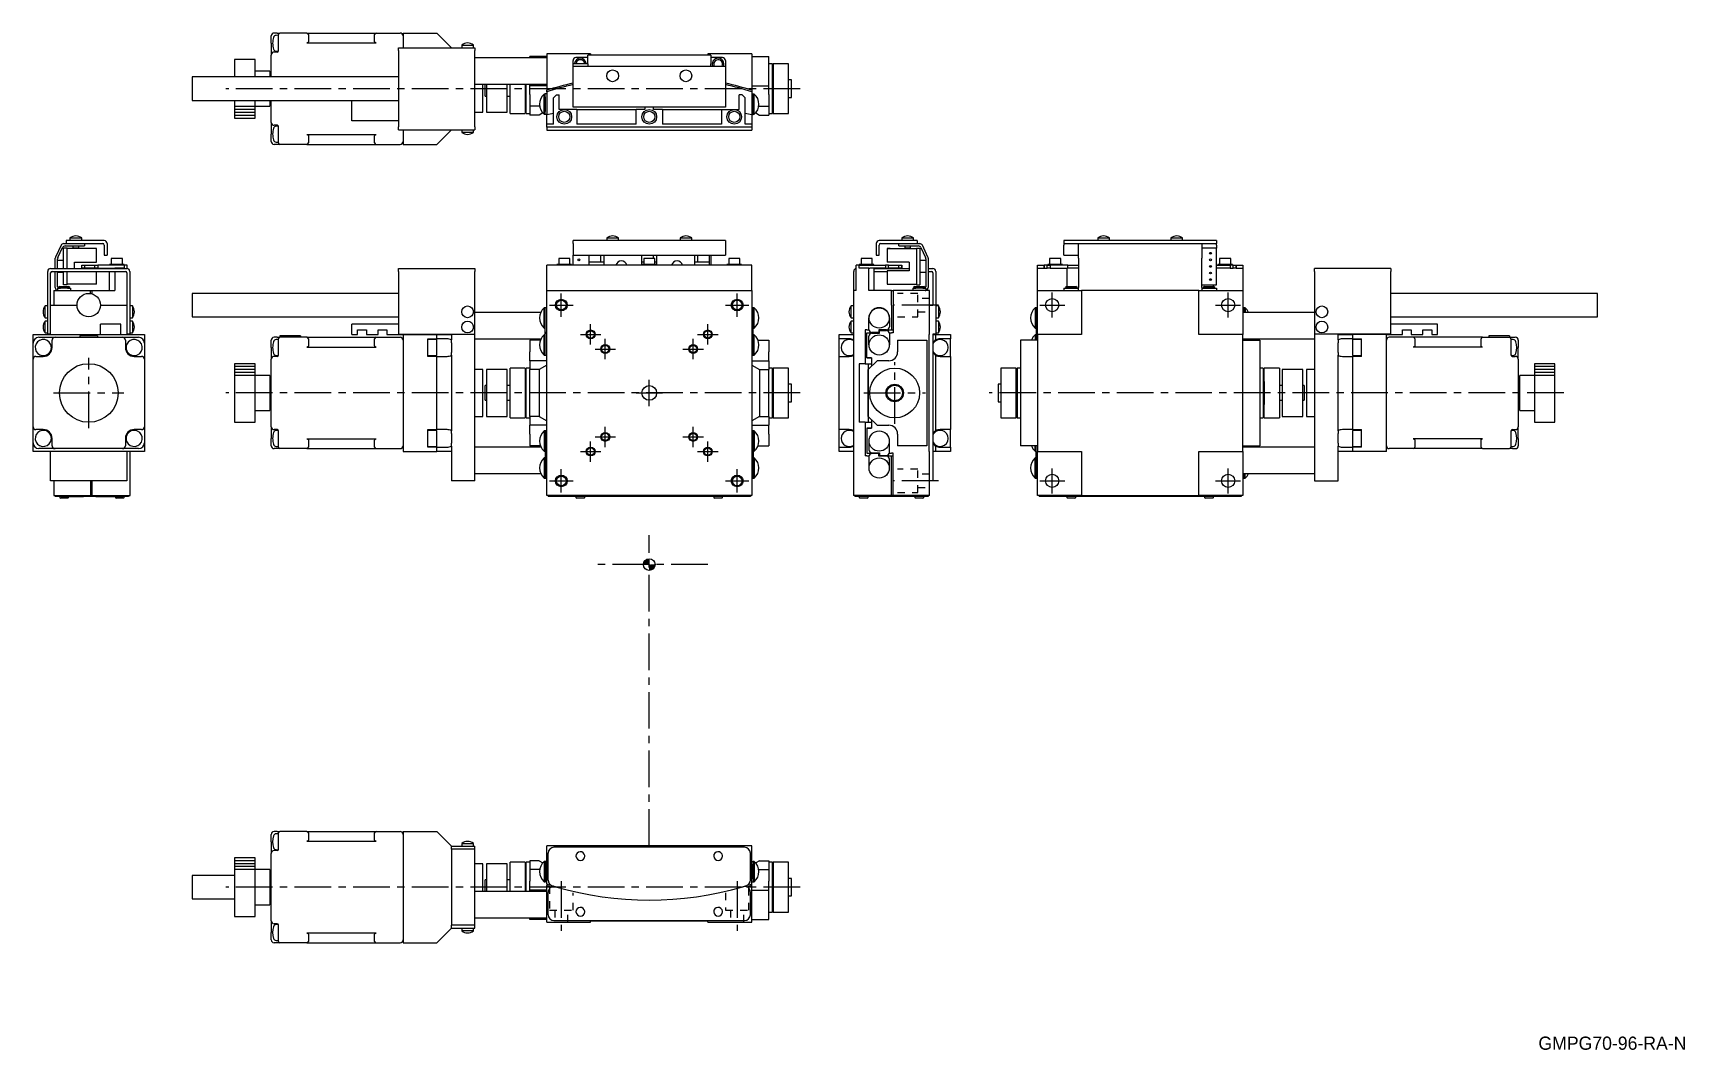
# Model space of a CAD drawing. Extents: x 31 to 595, y 17 to 364.
import ezdxf

# ---------------------------------------------------------------- set-up
doc = ezdxf.new("R2010")
doc.units = 0
doc.header["$LTSCALE"] = 10
doc.linetypes.add('CENTER', pattern=[2, 1.25, -0.25, 0.25, -0.25])
doc.linetypes.add('DOT', pattern=[0.5, 0.25, -0.25])
for name, color, linetype in [('1', 7, 'CONTINUOUS'), ('11', 7, 'CONTINUOUS'), ('2', 7, 'CONTINUOUS')]:
    doc.layers.add(name, color=color, linetype=linetype)
doc.styles.get("Standard").update_dxf_attribs({"font": 'FG教科書体NT-M'})

msp = doc.modelspace()

# ---------------------------------------------------------------- texts
at = {"layer": '1', "color": 7}
msp.add_text('GMPG70-96-RA-N', height=4.5, dxfattribs=at).set_placement((544.632104, 16.993359))

# ---------------------------------------------------------------- linework, layer by layer
at = {"layer": '1', "color": 7, "linetype": 'CONTINUOUS'}
for p, q in [((112.249999, 360.5), (112.249999, 363)), ((114.249999, 364), (113.249999, 364)), ((114.749999, 363.25), (113.946275, 363.207879)), ((114.249999, 364), (115.249999, 364)), ((114.749999, 362), (114.749999, 363.5)), ((114.749999, 357.914214), (114.749999, 362)), ((124.449999, 364), (115.249999, 364)), ((124.449999, 364), (148.049999, 364)), ((124.727784, 360.732497), (124.70705, 360.719368)), ((124.747849, 360.746629), (124.727784, 360.732497)), ((124.767196, 360.761727), (124.747849, 360.746629)), ((124.785778, 360.777757), (124.767196, 360.761727)), ((124.803552, 360.794679), (124.785778, 360.777757)), ((124.820475, 360.812453), (124.803552, 360.794679)), ((124.836504, 360.831036), (124.820475, 360.812453)), ((124.851603, 360.850383), (124.836504, 360.831036)), ((124.865734, 360.870447), (124.851603, 360.850383)), ((124.878863, 360.891181), (124.865734, 360.870447)), ((124.89096, 360.912534), (124.878863, 360.891181)), ((124.901994, 360.934455), (124.89096, 360.912534)), ((124.911939, 360.956891), (124.901994, 360.934455)), ((124.920771, 360.979787), (124.911939, 360.956891)), ((124.928469, 361.00309), (124.920771, 360.979787)), ((124.935015, 361.026742), (124.928469, 361.00309)), ((124.940392, 361.050687), (124.935015, 361.026742)), ((124.944587, 361.074867), (124.940392, 361.050687)), ((124.947591, 361.099224), (124.944587, 361.074867)), ((124.949397, 361.123698), (124.947591, 361.099224)), ((124.949999, 361.148232), (124.949397, 361.123698)), ((124.949999, 363.5), (124.949999, 362)), ((124.949999, 362), (124.949999, 361.148232)), ((147.549999, 362), (147.549999, 363.5)), ((147.549999, 361.148232), (147.549999, 362)), ((147.550601, 361.123698), (147.549999, 361.148232)), ((147.552407, 361.099224), (147.550601, 361.123698)), ((147.555411, 361.074867), (147.552407, 361.099224)), ((147.559606, 361.050687), (147.555411, 361.074867)), ((147.564983, 361.026742), (147.559606, 361.050687)), ((147.571529, 361.00309), (147.564983, 361.026742)), ((147.579227, 360.979787), (147.571529, 361.00309)), ((147.588059, 360.956891), (147.579227, 360.979787)), ((147.598004, 360.934455), (147.588059, 360.956891)), ((147.609038, 360.912534), (147.598004, 360.934455)), ((147.621135, 360.891181), (147.609038, 360.912534)), ((147.634264, 360.870447), (147.621135, 360.891181)), ((147.648395, 360.850383), (147.634264, 360.870447)), ((147.663494, 360.831036), (147.648395, 360.850383)), ((147.679523, 360.812453), (147.663494, 360.831036)), ((147.696446, 360.794679), (147.679523, 360.812453)), ((147.714219, 360.777757), (147.696446, 360.794679)), ((147.732802, 360.761727), (147.714219, 360.777757)), ((147.752149, 360.746629), (147.732802, 360.761727)), ((147.772214, 360.732497), (147.752149, 360.746629)), ((147.792948, 360.719368), (147.772214, 360.732497)), ((148.049999, 364), (156.249999, 364)), ((157.249999, 364), (157.249999, 359)), ((157.249999, 364), (168.749999, 364)), ((173.749999, 359), (168.749999, 364)), ((112.249999, 360.5), (112.249999, 356.5)), ((112.249999, 349), (112.249999, 356.5)), ((114.249999, 357.5), (113.249999, 357.5)), ((113.946275, 357.792121), (114.684962, 357.753408)), ((124.474533, 360.648835), (124.449999, 360.648232)), ((124.449999, 360.648232), (148.049999, 360.648232)), ((124.499008, 360.65064), (124.474533, 360.648835)), ((124.523364, 360.653644), (124.499008, 360.65064)), ((124.547544, 360.65784), (124.523364, 360.653644)), ((124.571489, 360.663217), (124.547544, 360.65784)), ((124.595141, 360.669762), (124.571489, 360.663217)), ((124.618444, 360.67746), (124.595141, 360.669762)), ((124.641341, 360.686293), (124.618444, 360.67746)), ((124.663777, 360.696238), (124.641341, 360.686293)), ((124.685697, 360.707272), (124.663777, 360.696238)), ((124.70705, 360.719368), (124.685697, 360.707272)), ((147.814301, 360.707272), (147.792948, 360.719368)), ((147.836221, 360.696238), (147.814301, 360.707272)), ((147.858657, 360.686293), (147.836221, 360.696238)), ((147.881554, 360.67746), (147.858657, 360.686293)), ((147.904857, 360.669762), (147.881554, 360.67746)), ((147.928509, 360.663217), (147.904857, 360.669762)), ((147.952454, 360.65784), (147.928509, 360.663217)), ((147.976634, 360.653644), (147.952454, 360.65784)), ((148.00099, 360.65064), (147.976634, 360.653644)), ((148.025465, 360.648835), (148.00099, 360.65064)), ((148.049999, 360.648232), (148.025465, 360.648835)), ((155.749999, 358), (155.749999, 359)), ((155.749999, 359), (181.749999, 359)), ((155.749999, 358), (155.749999, 332)), ((177.249999, 359.897999), (181.249999, 359.897999)), ((177.249999, 359.897999), (177.249999, 359)), ((181.249999, 359), (181.249999, 359.897999)), ((181.749999, 359), (181.749999, 358)), ((181.749999, 332), (181.749999, 358)), ((206.249999, 355.5), (181.749999, 355.5)), ((206.249999, 356), (200.449999, 356)), ((200.449999, 355.5), (200.449999, 356)), ((206.249999, 356.9), (206.249999, 344.444512)), ((221.249999, 356.9), (206.249999, 356.9)), ((220.249999, 355.6), (216.249999, 355.6)), ((262.249999, 356.4), (220.249999, 356.4)), ((220.249999, 356.306308), (220.249999, 356.4)), ((220.249999, 354.430961), (220.249999, 356.306308)), ((221.249999, 356.9), (221.249999, 356.6)), ((221.249999, 356.6), (261.249999, 356.6)), ((261.249999, 356.9), (261.249999, 356.6)), ((276.249999, 356.9), (261.249999, 356.9)), ((262.249999, 356.4), (262.249999, 356.306308)), ((262.249999, 356.306308), (262.249999, 354.430961)), ((266.249999, 355.6), (262.249999, 355.6)), ((276.249999, 356.9), (276.249999, 344.444512)), ((276.249999, 356), (282.049999, 356)), ((282.049999, 346), (282.049999, 356)), ((99.749999, 355), (99.749999, 349)), ((106.749999, 355), (99.749999, 355)), ((106.749999, 349), (106.749999, 355)), ((111.749999, 351), (106.749999, 351)), ((111.749999, 351), (111.749999, 349)), ((215.249999, 353.6), (215.249999, 354.6)), ((215.249999, 352.7), (215.249999, 353.6)), ((215.249999, 353.6), (220.249999, 353.6)), ((215.249999, 339.7), (215.249999, 352.7)), ((215.249999, 352.7), (267.249999, 352.7)), ((220.249999, 353.524653), (220.249999, 354.430961)), ((220.249999, 353.524653), (220.249999, 352.7)), ((262.249999, 354.430961), (262.249999, 353.524653)), ((262.249999, 352.7), (262.249999, 353.524653)), ((267.249999, 354.6), (267.249999, 352.7)), ((267.249999, 352.7), (267.249999, 339.7)), ((283.249999, 353.5), (282.049999, 353.5)), ((283.249999, 336.5), (283.249999, 353.5)), ((283.549999, 353.5), (283.549999, 345)), ((288.749999, 353.5), (283.549999, 353.5)), ((288.749999, 345), (288.749999, 353.5)), ((85.250001, 349), (85.250001, 341)), ((155.749999, 349), (85.250001, 349)), ((181.749999, 346.5), (206.249999, 346.5)), ((184.499999, 337), (184.499999, 346.5)), ((185.249999, 342.5), (185.249999, 346.5)), ((185.749999, 346.5), (185.749999, 337)), ((192.749999, 337), (192.749999, 346.5)), ((193.749999, 345), (193.749999, 346.5)), ((193.749999, 336.5), (193.749999, 345)), ((198.949999, 346.5), (198.949999, 345)), ((198.949999, 345), (198.949999, 336.5)), ((199.249999, 336.5), (199.249999, 346.5)), ((200.449999, 346), (200.449999, 346.5)), ((206.249999, 346), (200.449999, 346)), ((200.449999, 343), (200.449999, 346)), ((206.249999, 343.919494), (206.249999, 344.444512)), ((206.249999, 343.919494), (206.249999, 336.13673)), ((276.249999, 346), (282.049999, 346)), ((276.249999, 344.444512), (276.249999, 343.919494)), ((276.249999, 343.919494), (276.249999, 336.13673)), ((282.049999, 343), (282.049999, 346)), ((283.549999, 348.95), (283.249999, 348.95)), ((283.549999, 345), (283.549999, 336.5)), ((289.749999, 348), (288.749999, 348)), ((288.749999, 336.5), (288.749999, 345)), ((289.749999, 342), (289.749999, 348)), ((85.250001, 341), (155.749999, 341)), ((99.749999, 341), (99.749999, 335)), ((106.749999, 335), (106.749999, 341)), ((106.749999, 339), (111.749999, 339)), ((111.749999, 341), (111.749999, 339)), ((112.249999, 333.5), (112.249999, 341)), ((139.749999, 334), (139.749999, 341)), ((185.249999, 342.5), (185.749999, 342.5)), ((192.749999, 342.5), (193.749999, 342.5)), ((198.949999, 341.05), (199.249999, 341.05)), ((200.449999, 343), (200.449999, 339)), ((203.905209, 339), (200.449999, 339)), ((200.449999, 339), (200.449999, 336)), ((205.407386, 336.260543), (205.407386, 343.160543)), ((205.75, 343.160543), (205.407386, 343.160543)), ((206.249999, 343.210541), (205.75, 343.210541)), ((205.75, 336.210541), (205.75, 343.210541)), ((205.75, 343.160543), (205.75, 343.210541)), ((205.75, 342.210541), (205.75, 343.160543)), ((205.75, 336.260543), (205.75, 343.160543)), ((205.75, 342.210541), (205.75, 339.610541)), ((205.75, 339.610541), (205.75, 337.210541)), ((209.549999, 342.9), (208.549999, 341.9)), ((208.549999, 332.9), (208.549999, 341.9)), ((209.549999, 342.9), (210.549999, 342.9)), ((210.549999, 337.9), (210.549999, 342.9)), ((215.249999, 338.7), (215.249999, 339.7)), ((267.249999, 338.7), (215.249999, 338.7)), ((239.749999, 338.7), (239.749999, 337.9)), ((242.749999, 337.9), (242.749999, 338.7)), ((267.249999, 339.7), (267.249999, 338.7)), ((271.949999, 337.9), (271.949999, 342.9)), ((272.949999, 342.9), (271.949999, 342.9)), ((272.949999, 342.9), (273.949999, 341.9)), ((273.949999, 332.9), (273.949999, 341.9)), ((276.249999, 343.210541), (276.749998, 343.210541)), ((276.749998, 336.210541), (276.749998, 343.210541)), ((276.749998, 343.160543), (276.749998, 343.210541)), ((276.749998, 336.260543), (276.749998, 343.160543)), ((276.749998, 342.210541), (276.749998, 343.160543)), ((277.092612, 343.160543), (276.749998, 343.160543)), ((276.749998, 342.210541), (276.749998, 339.610541)), ((276.749998, 339.610541), (276.749998, 337.210541)), ((277.092612, 336.260543), (277.092612, 343.160543)), ((278.594789, 339), (282.049999, 339)), ((282.049999, 343), (282.049999, 339)), ((282.049999, 339), (282.049999, 336)), ((283.249999, 341.05), (283.549999, 341.05)), ((288.749999, 342), (289.749999, 342)), ((99.749999, 335), (106.749999, 335)), ((112.249999, 333.5), (112.249999, 329.5)), ((155.749999, 334), (139.749999, 334)), ((181.749999, 337), (184.499999, 337)), ((185.749999, 337), (192.749999, 337)), ((193.749999, 336.5), (198.949999, 336.5)), ((199.249999, 336.5), (200.449999, 336.5)), ((203.651923, 336), (200.449999, 336)), ((204.936405, 336.741596), (203.651923, 336)), ((205.407386, 336.260543), (205.75, 336.260543)), ((205.75, 336.260543), (205.75, 337.210541)), ((205.75, 336.210541), (205.75, 336.260543)), ((206.249998, 336.210541), (205.75, 336.210541)), ((205.75, 336.201999), (205.75, 336.210541)), ((205.75, 336.201999), (205.75, 336.210541)), ((206.25, 336.201999), (205.75, 336.201999)), ((208.549999, 336.542282), (206.249999, 336.13673)), ((206.249999, 332.9), (206.249999, 336.13673)), ((208.549999, 332.9), (206.249999, 332.9)), ((206.249999, 331.9), (206.249999, 332.9)), ((212.249999, 337.9), (210.549999, 337.9)), ((216.549999, 337.9), (212.249999, 337.9)), ((216.549999, 337.9), (216.549999, 332.9)), ((216.549999, 337.9), (236.749999, 337.9)), ((236.749999, 332.9), (216.549999, 332.9)), ((239.749999, 337.9), (236.749999, 337.9)), ((236.749999, 332.9), (236.749999, 337.9)), ((245.749999, 337.9), (242.749999, 337.9)), ((245.749999, 337.9), (245.749999, 332.9)), ((245.749999, 337.9), (265.949999, 337.9)), ((265.949999, 332.9), (245.749999, 332.9)), ((265.949999, 337.9), (265.949999, 332.9)), ((265.949999, 337.9), (270.249999, 337.9)), ((270.249999, 337.9), (271.949999, 337.9)), ((276.249999, 336.13673), (273.949999, 336.542282)), ((276.249999, 332.9), (273.949999, 332.9)), ((276.249998, 336.210541), (276.749998, 336.210541)), ((276.249998, 336.201999), (276.749998, 336.201999)), ((276.249999, 336.13673), (276.249999, 332.9)), ((276.249999, 332.9), (276.249999, 331.9)), ((276.749998, 336.260543), (276.749998, 337.210541)), ((276.749998, 336.210541), (276.749998, 336.260543)), ((276.749998, 336.260543), (277.092612, 336.260543)), ((276.749998, 336.201999), (276.749998, 336.210541)), ((276.749998, 336.201999), (276.749998, 336.210541)), ((277.563593, 336.741596), (278.848075, 336)), ((278.848075, 336), (282.049999, 336)), ((282.049999, 336.5), (283.249999, 336.5)), ((283.549999, 336.5), (288.749999, 336.5)), ((112.249999, 327), (112.249999, 329.5)), ((114.249999, 332.5), (113.249999, 332.5)), ((114.684962, 332.246592), (113.946275, 332.207879)), ((114.749999, 328), (114.749999, 332.085786)), ((114.749999, 326.5), (114.749999, 328)), ((124.449999, 329.351768), (148.049999, 329.351768)), ((124.449999, 329.351768), (124.474533, 329.351165)), ((124.474533, 329.351165), (124.499008, 329.34936)), ((124.499008, 329.34936), (124.523364, 329.346356)), ((124.523364, 329.346356), (124.547544, 329.34216)), ((124.547544, 329.34216), (124.571489, 329.336783)), ((124.571489, 329.336783), (124.595141, 329.330238)), ((124.595141, 329.330238), (124.618444, 329.32254)), ((124.618444, 329.32254), (124.641341, 329.313707)), ((124.641341, 329.313707), (124.663777, 329.303762)), ((124.663777, 329.303762), (124.685697, 329.292728)), ((124.685697, 329.292728), (124.70705, 329.280632)), ((124.70705, 329.280632), (124.727784, 329.267503)), ((124.727784, 329.267503), (124.747849, 329.253371)), ((124.747849, 329.253371), (124.767196, 329.238273)), ((124.767196, 329.238273), (124.785778, 329.222243)), ((124.785778, 329.222243), (124.803552, 329.205321)), ((124.803552, 329.205321), (124.820475, 329.187547)), ((124.820475, 329.187547), (124.836504, 329.168964)), ((124.836504, 329.168964), (124.851603, 329.149617)), ((124.851603, 329.149617), (124.865734, 329.129553)), ((124.865734, 329.129553), (124.878863, 329.108819)), ((124.878863, 329.108819), (124.89096, 329.087466)), ((124.89096, 329.087466), (124.901994, 329.065545)), ((124.901994, 329.065545), (124.911939, 329.043109)), ((124.911939, 329.043109), (124.920771, 329.020213)), ((124.920771, 329.020213), (124.928469, 328.99691)), ((124.928469, 328.99691), (124.935015, 328.973258)), ((124.935015, 328.973258), (124.940392, 328.949313)), ((124.940392, 328.949313), (124.944587, 328.925133)), ((124.944587, 328.925133), (124.947591, 328.900776)), ((124.947591, 328.900776), (124.949397, 328.876302)), ((124.949397, 328.876302), (124.949999, 328.851768)), ((124.949999, 328.851768), (124.949999, 328)), ((124.949999, 328), (124.949999, 326.5)), ((147.549999, 328.851768), (147.550601, 328.876302)), ((147.549999, 328), (147.549999, 328.851768)), ((147.549999, 326.5), (147.549999, 328)), ((147.550601, 328.876302), (147.552407, 328.900776)), ((147.552407, 328.900776), (147.555411, 328.925133)), ((147.555411, 328.925133), (147.559606, 328.949313)), ((147.559606, 328.949313), (147.564983, 328.973258)), ((147.564983, 328.973258), (147.571529, 328.99691)), ((147.571529, 328.99691), (147.579227, 329.020213)), ((147.579227, 329.020213), (147.588059, 329.043109)), ((147.588059, 329.043109), (147.598004, 329.065545)), ((147.598004, 329.065545), (147.609038, 329.087466)), ((147.609038, 329.087466), (147.621135, 329.108819)), ((147.621135, 329.108819), (147.634264, 329.129553)), ((147.634264, 329.129553), (147.648395, 329.149617)), ((147.648395, 329.149617), (147.663494, 329.168964)), ((147.663494, 329.168964), (147.679523, 329.187547)), ((147.679523, 329.187547), (147.696446, 329.205321)), ((147.696446, 329.205321), (147.714219, 329.222243)), ((147.714219, 329.222243), (147.732802, 329.238273)), ((147.732802, 329.238273), (147.752149, 329.253371)), ((147.752149, 329.253371), (147.772214, 329.267503)), ((147.772214, 329.267503), (147.792948, 329.280632)), ((147.792948, 329.280632), (147.814301, 329.292728)), ((147.814301, 329.292728), (147.836221, 329.303762)), ((147.836221, 329.303762), (147.858657, 329.313707)), ((147.858657, 329.313707), (147.881554, 329.32254)), ((147.881554, 329.32254), (147.904857, 329.330238)), ((147.904857, 329.330238), (147.928509, 329.336783)), ((147.928509, 329.336783), (147.952454, 329.34216)), ((147.952454, 329.34216), (147.976634, 329.346356)), ((147.976634, 329.346356), (148.00099, 329.34936)), ((148.00099, 329.34936), (148.025465, 329.351165)), ((148.025465, 329.351165), (148.049999, 329.351768)), ((155.749999, 331), (155.749999, 332)), ((155.749999, 331), (181.749999, 331)), ((157.249999, 331), (157.249999, 326)), ((168.749999, 326), (173.749999, 331)), ((177.249999, 331), (177.249999, 330.102001)), ((181.249999, 330.102001), (177.249999, 330.102001)), ((181.249999, 330.102001), (181.249999, 331)), ((181.749999, 332), (181.749999, 331)), ((276.249999, 331.9), (206.249999, 331.9)), ((206.249999, 331.9), (206.249999, 330.9)), ((206.249999, 330.9), (276.249999, 330.9)), ((276.249999, 331.9), (276.249999, 330.9)), ((114.249999, 326), (113.249999, 326)), ((113.946275, 326.792121), (114.749999, 326.75)), ((115.249999, 326), (114.249999, 326)), ((124.449999, 326), (115.249999, 326)), ((124.449999, 326), (148.049999, 326)), ((148.049999, 326), (156.249999, 326)), ((157.249999, 326), (168.749999, 326)), ((42.3, 293.15), (42.3, 292.15)), ((55.3, 293.15), (42.3, 293.15)), ((43.6, 294.047999), (46.265643, 294.047999)), ((43.6, 294.047999), (43.6, 293.15)), ((46.265643, 294.047999), (47.6, 294.047999)), ((47.6, 293.15), (47.6, 294.047999)), ((267.249999, 293.15), (215.249999, 293.15)), ((215.249999, 292.15), (215.249999, 293.15)), ((226.749999, 294.047999), (226.864019, 294.047999)), ((226.749999, 294.047999), (226.749999, 293.15)), ((226.864019, 294.047999), (230.749999, 294.047999)), ((230.749999, 293.15), (230.749999, 294.047999)), ((251.749999, 294.047999), (251.864019, 294.047999)), ((251.749999, 294.047999), (251.749999, 293.15)), ((251.864019, 294.047999), (255.749999, 294.047999)), ((255.749999, 293.15), (255.749999, 294.047999)), ((267.249999, 293.15), (267.249999, 292.15)), ((332.7, 293.15), (319.7, 293.15)), ((327.4, 294.047999), (327.4, 293.15)), ((327.4, 294.047999), (331.4, 294.047999)), ((331.4, 293.15), (331.4, 294.047999)), ((332.7, 293.15), (332.7, 292.15)), ((434.750001, 293.15), (382.750001, 293.15)), ((382.750001, 293.15), (382.750001, 292.15)), ((394.250001, 294.047999), (398.250001, 294.047999)), ((394.250001, 294.047999), (394.250001, 293.15)), ((398.250001, 293.15), (398.250001, 294.047999)), ((419.250001, 294.047999), (423.250001, 294.047999)), ((419.250001, 294.047999), (419.250001, 293.15)), ((423.250001, 293.15), (423.250001, 294.047999)), ((434.750001, 293.15), (434.750001, 292.15)), ((40.569039, 291.572618), (38.693692, 287.550924)), ((39.493692, 287.373568), (41.078695, 290.772618)), ((42.6, 290.6), (41.4, 290.6)), ((41.4, 283.65), (41.4, 290.6)), ((41.475347, 292.15), (42.3, 292.15)), ((41.985003, 291.35), (48.6, 291.35)), ((42.3, 292.15), (54.8, 292.15)), ((42.6, 283.65), (42.6, 290.6)), ((52.6, 290.45), (42.6, 290.45)), ((44.6, 291.35), (44.6, 290.65)), ((44.6, 290.65), (45.932822, 290.65)), ((44.6, 290.65), (44.8, 290.45)), ((45.932822, 290.65), (46.6, 290.65)), ((46.4, 290.45), (46.6, 290.65)), ((46.6, 290.65), (46.6, 291.35)), ((48.6, 292.15), (48.6, 291.35)), ((52.6, 285.85), (52.6, 290.45)), ((55.3, 291.65), (55.3, 288.15)), ((55.3, 288.15), (56.3, 288.15)), ((56.3, 292.15), (56.3, 288.15)), ((215.249999, 292.15), (215.249999, 288.15)), ((215.249999, 288.15), (267.249999, 288.15)), ((215.249999, 284.75), (215.249999, 288.15)), ((220.749999, 285.85), (220.749999, 288.15)), ((224.749999, 285.85), (224.749999, 288.15)), ((225.749999, 288.15), (225.749999, 285.85)), ((238.749999, 285.85), (238.749999, 288.15)), ((242.749999, 287.05), (242.749999, 288.15)), ((243.749999, 288.15), (243.749999, 285.85)), ((256.749999, 285.85), (256.749999, 288.15)), ((257.749999, 288.15), (257.749999, 285.85)), ((261.749999, 288.15), (261.749999, 285.85)), ((262.249999, 288.15), (262.249999, 284.75)), ((267.249999, 292.15), (267.249999, 288.15)), ((318.7, 292.15), (318.7, 288.15)), ((318.7, 288.15), (319.7, 288.15)), ((319.7, 288.15), (319.7, 291.65)), ((320.2, 292.15), (332.7, 292.15)), ((322.4, 290.45), (322.4, 285.85)), ((322.4, 290.45), (332.4, 290.45)), ((323.4, 290.45), (322.4, 290.45)), ((323.4, 290.45), (332.4, 290.45)), ((326.4, 291.35), (326.4, 292.15)), ((326.4, 291.35), (333.014997, 291.35)), ((328.4, 291.35), (328.4, 290.65)), ((328.4, 290.65), (328.6, 290.45)), ((328.4, 290.65), (330.4, 290.65)), ((330.2, 290.45), (330.4, 290.65)), ((330.4, 290.65), (330.4, 291.35)), ((332.4, 290.6), (332.4, 278.1)), ((332.4, 290.6), (333.6, 290.6)), ((332.7, 292.15), (333.524653, 292.15)), ((333.6, 290.6), (333.6, 278.1)), ((333.921305, 290.772618), (335.506308, 287.373568)), ((336.306308, 287.550924), (334.430961, 291.572618)), ((382.750001, 292.15), (387.750001, 292.15)), ((382.750001, 292.15), (382.750001, 291.65)), ((382.750001, 288.15), (382.750001, 291.65)), ((382.750001, 288.15), (387.750001, 288.15)), ((387.750001, 292.15), (429.750001, 292.15)), ((387.750001, 291.572618), (387.750001, 292.15)), ((387.750001, 287.550924), (387.750001, 291.572618)), ((387.750001, 287.128305), (387.750001, 287.550924)), ((429.750001, 292.15), (429.750001, 291.572618)), ((429.750001, 292.15), (434.750001, 292.15)), ((429.750001, 291.572618), (429.750001, 287.550924)), ((434.750001, 290.6), (429.750001, 290.6)), ((429.750001, 287.550924), (429.750001, 287.128305)), ((434.750001, 291.65), (434.750001, 292.15)), ((434.750001, 291.65), (434.750001, 290.6)), ((434.750001, 278.1), (434.750001, 290.6)), ((36, 261.25), (36, 282.65)), ((37, 283.65), (63, 283.65)), ((37, 261.25), (37, 282.15)), ((37.5, 282.65), (62.5, 282.65)), ((38.6, 283.65), (38.6, 287.128305)), ((38.6, 277.15), (38.6, 282.65)), ((39.4, 283.65), (39.4, 286.95095)), ((41.4, 286.35), (39.4, 286.35)), ((39.4, 277.35), (39.4, 282.65)), ((39.4, 282.35), (41.4, 282.35)), ((41.4, 278.1), (41.4, 282.65)), ((42.6, 278.1), (42.6, 282.65)), ((45.1, 285.85), (52.6, 285.85)), ((45.1, 283.65), (45.1, 285.85)), ((47.6, 283.75), (47.6, 284.75)), ((47.6, 284.75), (48.6, 284.75)), ((48.6, 283.75), (47.6, 283.75)), ((48.6, 284.75), (48.6, 283.75)), ((48.6, 284.75), (52.1, 284.75)), ((52.1, 283.75), (48.6, 283.75)), ((52.1, 283.75), (52.1, 284.75)), ((52.1, 284.75), (53.1, 284.75)), ((53.1, 283.75), (52.1, 283.75)), ((52.6, 278.25), (52.6, 282.65)), ((53.1, 284.75), (53.1, 283.75)), ((62.1, 284.75), (53.1, 284.75)), ((53.1, 283.75), (58.457718, 283.75)), ((59.6, 285.05), (57.1, 285.05)), ((57.1, 285.05), (57.1, 284.75)), ((57.1, 283.65), (57.1, 283.75)), ((57.1, 276.15), (57.1, 282.65)), ((61.5, 287.05), (57.7, 287.05)), ((61.5, 287.05), (57.7, 287.05)), ((57.7, 287.05), (57.7, 285.05)), ((58.457718, 283.75), (58.86327, 283.75)), ((58.86327, 283.75), (58.86327, 283.65)), ((62.1, 283.75), (58.86327, 283.75)), ((58.86327, 282.65), (58.86327, 276.15)), ((62.1, 285.05), (59.6, 285.05)), ((61.5, 285.05), (61.5, 287.05)), ((62.1, 284.75), (62.1, 285.05)), ((62.1, 284.75), (62.1, 283.75)), ((63.1, 284.75), (62.1, 284.75)), ((63, 282.15), (63, 261.25)), ((63.1, 283.644987), (63.1, 284.75)), ((64, 282.65), (64, 261.25)), ((155.749999, 282.65), (155.749999, 283.65)), ((155.749999, 283.65), (181.749999, 283.65)), ((155.749999, 282.65), (155.749999, 261.25)), ((181.749999, 283.65), (181.749999, 282.65)), ((181.749999, 261.25), (181.749999, 282.65)), ((276.249999, 284.75), (206.249999, 284.75)), ((206.249999, 276.15), (206.249999, 284.75)), ((210.349999, 285.05), (209.749999, 285.05)), ((214.749999, 285.05), (209.749999, 285.05)), ((209.749999, 285.05), (209.749999, 284.75)), ((212.249999, 287.05), (210.349999, 287.05)), ((214.149999, 287.05), (210.349999, 287.05)), ((210.349999, 287.05), (210.349999, 285.05)), ((214.149999, 285.05), (210.349999, 285.05)), ((210.349999, 285.05), (214.149999, 285.05)), ((214.149999, 287.05), (212.249999, 287.05)), ((214.149999, 285.05), (214.149999, 287.05)), ((214.749999, 285.05), (214.149999, 285.05)), ((214.749999, 284.75), (214.749999, 285.05)), ((224.749999, 285.85), (220.749999, 285.85)), ((220.749999, 284.75), (220.749999, 285.85)), ((225.749999, 285.85), (224.749999, 285.85)), ((225.749999, 285.85), (225.749999, 284.75)), ((239.349999, 285.85), (238.749999, 285.85)), ((238.749999, 285.05), (238.749999, 285.85)), ((243.749999, 285.05), (238.749999, 285.05)), ((239.349999, 285.05), (238.749999, 285.05)), ((238.749999, 285.05), (238.749999, 284.75)), ((241.249999, 287.05), (239.349999, 287.05)), ((243.149999, 287.05), (239.349999, 287.05)), ((239.349999, 287.05), (239.349999, 285.05)), ((243.149999, 285.05), (239.349999, 285.05)), ((239.349999, 285.05), (243.149999, 285.05)), ((243.149999, 287.05), (241.249999, 287.05)), ((243.149999, 285.05), (243.149999, 287.05)), ((243.749999, 285.85), (243.149999, 285.85)), ((243.749999, 285.05), (243.149999, 285.05)), ((243.749999, 285.85), (243.749999, 285.05)), ((243.749999, 284.75), (243.749999, 285.05)), ((257.749999, 285.85), (256.749999, 285.85)), ((256.749999, 284.75), (256.749999, 285.85)), ((261.749999, 285.85), (257.749999, 285.85)), ((261.749999, 285.85), (261.749999, 284.75)), ((272.749999, 285.05), (267.749999, 285.05)), ((268.349999, 285.05), (267.749999, 285.05)), ((267.749999, 285.05), (267.749999, 284.75)), ((270.249999, 287.05), (268.349999, 287.05)), ((272.149999, 287.05), (268.349999, 287.05)), ((268.349999, 287.05), (268.349999, 285.05)), ((272.149999, 285.05), (268.349999, 285.05)), ((268.349999, 285.05), (272.149999, 285.05)), ((272.149999, 287.05), (270.249999, 287.05)), ((272.149999, 285.05), (272.149999, 287.05)), ((272.749999, 285.05), (272.149999, 285.05)), ((272.749999, 284.75), (272.749999, 285.05)), ((276.249999, 276.15), (276.249999, 284.75)), ((311, 276.15), (311, 282.65)), ((311.9, 276.15), (311.9, 284.75)), ((312.9, 284.75), (311.9, 284.75)), ((317.9, 285.05), (312.9, 285.05)), ((312.9, 285.05), (312.9, 284.75)), ((312.9, 283.75), (312.9, 284.75)), ((312.9, 284.75), (321.9, 284.75)), ((316.13673, 283.75), (312.9, 283.75)), ((313.5, 287.05), (313.5, 285.05)), ((317.3, 287.05), (313.5, 287.05)), ((316.13673, 276.15), (316.13673, 283.75)), ((316.13673, 283.75), (316.542282, 283.75)), ((321.9, 283.75), (316.542282, 283.75)), ((317.3, 285.05), (317.3, 287.05)), ((317.9, 284.75), (317.9, 285.05)), ((317.9, 283.75), (317.9, 276.15)), ((317.9, 283.65), (329.9, 283.65)), ((317.9, 282.65), (322.4, 282.65)), ((321.9, 284.75), (321.9, 283.75)), ((322.9, 284.75), (321.9, 284.75)), ((321.9, 283.75), (322.9, 283.75)), ((329.9, 285.85), (322.4, 285.85)), ((322.4, 282.85), (322.4, 278.25)), ((329.9, 282.85), (322.4, 282.85)), ((323.4, 282.85), (322.4, 282.85)), ((322.9, 283.75), (322.9, 284.75)), ((322.9, 284.75), (326.4, 284.75)), ((326.4, 283.75), (322.9, 283.75)), ((329.9, 282.85), (323.4, 282.85)), ((326.4, 283.75), (326.4, 284.75)), ((326.4, 284.75), (327.4, 284.75)), ((327.4, 283.75), (326.4, 283.75)), ((327.4, 284.75), (327.4, 283.75)), ((327.4, 283.75), (327.4, 284.75)), ((329.9, 285.85), (329.9, 282.85)), ((335.6, 286.35), (333.6, 286.35)), ((333.6, 282.35), (335.6, 282.35)), ((335.6, 286.95095), (335.6, 277.35)), ((336.4, 287.128305), (336.4, 277.15)), ((336.4, 283.65), (338, 283.65)), ((336.4, 282.65), (337.5, 282.65)), ((338, 282.15), (338, 271.15)), ((339, 282.65), (339, 261.25)), ((373.750001, 283.75), (373.750001, 284.75)), ((373.750001, 284.75), (376.050001, 284.75)), ((373.750001, 283.75), (376.050001, 283.75)), ((373.750001, 276.15), (373.750001, 283.75)), ((376.050001, 284.75), (376.050001, 283.75)), ((377.050001, 284.75), (376.050001, 284.75)), ((376.050001, 283.75), (376.050001, 284.75)), ((376.050001, 283.75), (377.050001, 283.75)), ((377.050001, 283.75), (377.050001, 284.75)), ((377.050001, 284.75), (378.050001, 284.75)), ((378.050001, 283.75), (377.050001, 283.75)), ((382.250001, 285.05), (377.250001, 285.05)), ((377.250001, 285.05), (377.250001, 284.75)), ((379.750001, 287.05), (377.850001, 287.05)), ((377.850001, 287.05), (377.850001, 285.05)), ((378.050001, 284.75), (378.050001, 283.75)), ((379.750001, 284.75), (378.050001, 284.75)), ((378.050001, 283.75), (383.750001, 283.75)), ((381.650001, 287.05), (379.750001, 287.05)), ((384.050001, 284.75), (379.750001, 284.75)), ((381.650001, 285.05), (381.650001, 287.05)), ((382.250001, 284.75), (382.250001, 285.05)), ((383.750001, 283.75), (383.750001, 277.45)), ((384.050001, 283.75), (384.050001, 284.75)), ((384.050001, 284.75), (387.750001, 284.75)), ((387.750001, 283.75), (384.050001, 283.75)), ((387.750001, 287.128305), (387.750001, 277.15)), ((429.750001, 277.15), (429.750001, 287.128305)), ((434.750001, 284.75), (437.750001, 284.75)), ((439.450001, 283.75), (434.750001, 283.75)), ((440.250001, 285.05), (435.250001, 285.05)), ((435.250001, 285.05), (435.250001, 284.75)), ((437.750001, 287.05), (435.850001, 287.05)), ((435.850001, 287.05), (435.850001, 285.05)), ((439.650001, 287.05), (437.750001, 287.05)), ((437.750001, 284.75), (439.450001, 284.75)), ((439.450001, 284.75), (439.450001, 283.75)), ((440.450001, 284.75), (439.450001, 284.75)), ((439.450001, 283.75), (440.450001, 283.75)), ((439.650001, 285.05), (439.650001, 287.05)), ((440.250001, 284.75), (440.250001, 285.05)), ((440.450001, 283.75), (440.450001, 284.75)), ((440.450001, 284.75), (441.450001, 284.75)), ((441.450001, 283.75), (440.450001, 283.75)), ((441.450001, 284.75), (441.450001, 283.75)), ((441.450001, 283.75), (441.450001, 284.75)), ((441.450001, 284.75), (443.750001, 284.75)), ((441.450001, 283.75), (443.750001, 283.75)), ((443.750001, 284.75), (443.750001, 283.75)), ((443.750001, 283.75), (443.750001, 276.15)), ((494.250001, 283.65), (468.250001, 283.65)), ((468.250001, 282.65), (468.250001, 283.65)), ((468.250001, 282.65), (468.250001, 261.25)), ((494.250001, 283.65), (494.250001, 282.65)), ((494.250001, 261.25), (494.250001, 282.65)), ((39.4, 276.95), (39.4, 276.170204)), ((39.4, 276.95), (40.4, 276.95)), ((40.1, 277.45), (39.6, 277.161325)), ((43.6, 277.161325), (39.6, 277.161325)), ((39.6, 277.161325), (39.6, 276.95)), ((40.1, 277.45), (41.679106, 277.45)), ((42.8, 276.95), (40.4, 276.95)), ((42.6, 278.1), (41.4, 278.1)), ((41.679106, 277.45), (43.1, 277.45)), ((52.6, 278.25), (42.6, 278.25)), ((42.8, 276.95), (43.8, 276.95)), ((43.6, 277.161325), (43.1, 277.45)), ((43.6, 276.95), (43.6, 277.161325)), ((43.8, 276.95), (43.8, 276.15)), ((322.4, 278.25), (332.4, 278.25)), ((331.2, 276.95), (331.2, 276.15)), ((331.2, 276.95), (332.2, 276.95)), ((331.9, 277.45), (331.4, 277.161325)), ((333.505474, 277.161325), (331.4, 277.161325)), ((331.4, 277.161325), (331.4, 276.95)), ((331.9, 277.45), (334.9, 277.45)), ((331.9, 277.45), (333.320894, 277.45)), ((334.6, 276.95), (332.2, 276.95)), ((332.4, 278.1), (333.6, 278.1)), ((333.320894, 277.45), (334.9, 277.45)), ((335.4, 277.161325), (333.505474, 277.161325)), ((334.6, 276.95), (335.6, 276.95)), ((335.4, 277.161325), (334.9, 277.45)), ((335.4, 276.95), (335.4, 277.161325)), ((335.6, 276.95), (335.6, 276.170204)), ((382.750001, 276.95), (382.750001, 276.15)), ((382.750001, 276.95), (383.750001, 276.95)), ((383.750001, 277.45), (383.250001, 277.161325)), ((383.252784, 277.161325), (383.250001, 277.161325)), ((383.250001, 277.161325), (383.250001, 276.95)), ((387.250001, 277.161325), (383.252784, 277.161325)), ((383.750001, 277.45), (386.750001, 277.45)), ((383.750001, 276.95), (387.750001, 276.95)), ((387.250001, 277.161325), (386.750001, 277.45)), ((387.250001, 276.95), (387.250001, 277.161325)), ((387.750001, 276.170204), (387.750001, 277.15)), ((429.750001, 278.1), (434.750001, 278.1)), ((429.750001, 277.15), (429.750001, 276.170204)), ((429.750001, 276.95), (433.750001, 276.95)), ((430.750001, 277.45), (430.250001, 277.161325)), ((430.252784, 277.161325), (430.250001, 277.161325)), ((430.250001, 277.161325), (430.250001, 276.95)), ((434.250001, 277.161325), (430.252784, 277.161325)), ((430.750001, 277.45), (433.750001, 277.45)), ((433.750001, 277.45), (433.750001, 278.1)), ((434.250001, 277.161325), (433.750001, 277.45)), ((433.750001, 276.95), (434.750001, 276.95)), ((434.250001, 276.95), (434.250001, 277.161325)), ((434.750001, 276.95), (434.750001, 276.15)), ((35.102001, 268.828944), (35.102001, 270.85)), ((36, 270.85), (35.102001, 270.85)), ((37, 271.15), (46, 271.15)), ((38.1, 276.15), (38.1, 271.15)), ((38.1, 276.15), (50.555488, 276.15)), ((39.4, 276.170204), (39.6, 276.15)), ((50.555488, 276.15), (51.080506, 276.15)), ((50.555488, 275.111241), (50.555488, 276.15)), ((51.080506, 276.15), (51.080506, 275.001299)), ((51.080506, 276.15), (58.86327, 276.15)), ((54, 271.15), (63, 271.15)), ((64, 276.15), (64.1, 276.15)), ((64.897999, 270.85), (64, 270.85)), ((64.1, 270.85), (64.1, 276.15)), ((64.897999, 270.85), (64.897999, 268.846542)), ((85.250001, 275.15), (85.250001, 267.15)), ((155.749999, 275.15), (85.250001, 275.15)), ((206.249999, 206.15), (206.249999, 276.15)), ((206.249999, 276.15), (276.249999, 276.15)), ((276.249999, 276.15), (276.249999, 206.15)), ((310.102001, 266.85), (310.102001, 270.85)), ((310.9, 270.85), (310.102001, 270.85)), ((310.9, 276.15), (310.9, 206.15)), ((311.9, 276.15), (310.9, 276.15)), ((323.919494, 276.15), (316.13673, 276.15)), ((323.919494, 271.15), (323.919493, 262.650001)), ((323.919494, 271.15), (323.919494, 276.15)), ((323.919494, 276.15), (324.444512, 276.15)), ((324.444512, 276.15), (324.444512, 261.65)), ((336.9, 276.15), (324.444512, 276.15)), ((335.4, 276.15), (335.6, 276.170204)), ((336.9, 261.15), (336.9, 276.15)), ((336.9, 271.15), (338, 271.15)), ((339.897999, 270.85), (339, 270.85)), ((339.897999, 270.85), (339.897999, 266.85)), ((373.750001, 261.15), (373.750001, 276.15)), ((373.750001, 276.15), (388.750001, 276.15)), ((383.150001, 276.15), (383.750001, 276.170204)), ((383.750001, 276.170204), (387.750001, 276.170204)), ((388.750001, 276.15), (388.750001, 261.15)), ((428.750001, 276.15), (388.750001, 276.15)), ((428.750001, 261.15), (428.750001, 276.15)), ((428.750001, 276.15), (443.750001, 276.15)), ((429.750001, 276.170204), (433.750001, 276.170204)), ((433.750001, 276.170204), (434.350001, 276.15)), ((443.750001, 276.15), (443.750001, 261.15)), ((564.749999, 275.15), (494.250001, 275.15)), ((564.749999, 267.15), (564.749999, 275.15)), ((35.102001, 266.85), (35.102001, 268.828944)), ((35.102001, 266.85), (36, 266.85)), ((35.102001, 263.628944), (35.102001, 265.65)), ((36, 265.65), (35.102001, 265.65)), ((64, 266.85), (64.897999, 266.85)), ((64.897999, 265.65), (64, 265.65)), ((64.1, 265.65), (64.1, 266.85)), ((64.897999, 268.846542), (64.897999, 266.85)), ((64.897999, 265.65), (64.897999, 263.646542)), ((85.250001, 267.15), (155.749999, 267.15)), ((204.260728, 268.65), (181.749999, 268.65)), ((205.407386, 266.750001), (205.407386, 270.200001)), ((205.75, 270.200001), (205.407386, 270.200001)), ((205.407386, 263.300001), (205.407386, 266.750001)), ((205.75, 266.750005), (205.75, 270.250005)), ((206.25, 270.250005), (205.75, 270.250005)), ((205.75, 262.850005), (205.75, 266.750005)), ((276.749998, 270.250005), (276.249998, 270.250005)), ((276.749998, 266.750005), (276.749998, 270.250005)), ((277.092612, 270.200001), (276.749998, 270.200001)), ((276.749998, 262.850005), (276.749998, 266.750005)), ((277.092612, 266.750001), (277.092612, 270.200001)), ((277.092612, 263.300001), (277.092612, 266.750001)), ((310.102001, 266.85), (310.9, 266.85)), ((310.102001, 261.65), (310.102001, 265.65)), ((310.9, 265.65), (310.102001, 265.65)), ((316.210541, 262.850005), (316.210541, 266.750005)), ((323.210541, 266.750005), (323.210541, 263.750005)), ((339, 266.85), (339.897999, 266.85)), ((339.897999, 265.65), (339, 265.65)), ((339.897999, 265.65), (339.897999, 261.65)), ((372.907388, 270.200001), (372.907388, 263.300001)), ((373.250002, 270.200001), (372.907388, 270.200001)), ((373.250002, 270.250005), (373.250002, 266.750005)), ((373.750002, 270.250005), (373.250002, 270.250005)), ((373.250002, 266.750005), (373.250002, 263.750005)), ((444.25, 270.250005), (443.75, 270.250005)), ((468.250001, 268.65), (443.750001, 268.65)), ((444.25, 270.250005), (444.25, 268.65)), ((444.592614, 270.200001), (444.25, 270.200001)), ((444.592614, 270.200001), (444.592614, 268.65)), ((494.250001, 267.15), (564.749999, 267.15)), ((31, 258.15), (31, 261.15)), ((31, 261.15), (54, 261.15)), ((33, 260.15), (37.085786, 260.15)), ((33, 260.15), (34.351768, 260.15)), ((35.102001, 261.65), (35.102001, 263.628944)), ((35.102001, 261.65), (36, 261.65)), ((37, 261.25), (36, 261.25)), ((37, 261.15), (37, 261.25)), ((37.085786, 260.15), (38.5, 260.15)), ((38.5, 260.15), (61.5, 260.15)), ((53, 260.65), (47, 260.65)), ((47, 260.65), (47, 260.15)), ((53, 260.65), (53, 260.15)), ((61, 264.65), (54, 264.65)), ((54, 261.15), (54, 264.65)), ((54, 261.15), (61, 261.15)), ((61, 261.15), (61, 264.65)), ((61, 261.15), (69, 261.15)), ((61.5, 260.15), (62.914214, 260.15)), ((62.914214, 260.15), (67, 260.15)), ((64, 261.25), (63, 261.25)), ((63, 261.25), (63, 261.15)), ((64, 261.65), (64.897999, 261.65)), ((64.1, 261.15), (64.1, 261.65)), ((64.897999, 263.646542), (64.897999, 261.65)), ((65.648232, 260.15), (67, 260.15)), ((69, 261.15), (69, 258.15)), ((114.249999, 260.15), (113.249999, 260.15)), ((114.749999, 259.4), (113.946275, 259.357879)), ((114.249999, 260.15), (115.249999, 260.15)), ((114.749999, 258.15), (114.749999, 259.65)), ((115.249999, 260.65), (115.249999, 260.15)), ((122.249999, 260.65), (115.249999, 260.65)), ((124.449999, 260.15), (115.249999, 260.15)), ((122.249999, 260.65), (122.249999, 260.15)), ((124.449999, 260.15), (148.049999, 260.15)), ((124.949999, 259.65), (124.949999, 258.15)), ((139.749999, 261.15), (139.749999, 264.65)), ((155.749999, 264.65), (139.749999, 264.65)), ((139.749999, 261.15), (141.749999, 261.15)), ((141.749999, 262.65), (144.749999, 262.65)), ((141.749999, 261.15), (141.749999, 262.65)), ((144.749999, 262.65), (144.749999, 261.15)), ((144.749999, 261.15), (148.749999, 261.15)), ((147.549999, 258.15), (147.549999, 259.65)), ((148.049999, 260.15), (156.249999, 260.15)), ((148.749999, 262.65), (151.749999, 262.65)), ((148.749999, 261.15), (148.749999, 262.65)), ((151.749999, 262.65), (151.749999, 261.15)), ((151.749999, 261.15), (157.249999, 261.15)), ((155.749999, 261.25), (181.749999, 261.25)), ((157.249999, 261.15), (157.249999, 221.15)), ((157.249999, 261.15), (168.749999, 261.15)), ((165.749999, 259.65), (168.749999, 259.65)), ((165.749999, 253.65), (165.749999, 259.65)), ((168.749999, 259.4), (165.749999, 259.4)), ((167.749999, 261.15), (167.749999, 261.25)), ((168.749999, 259.65), (168.749999, 261.15)), ((168.749999, 261.15), (173.749999, 261.15)), ((172.249999, 259.65), (168.749999, 259.65)), ((168.749999, 253.9), (168.749999, 259.4)), ((168.749999, 256.65), (168.749999, 259.4)), ((173.749999, 261.25), (173.749999, 261.15)), ((173.749999, 261.15), (173.749999, 259.248076)), ((181.749999, 211.15), (181.749999, 261.25)), ((181.749999, 259.65), (204.357323, 259.65)), ((205.407386, 263.300001), (205.75, 263.300001)), ((205.407386, 257.550001), (205.407386, 261.000001)), ((205.75, 261.000001), (205.407386, 261.000001)), ((205.75, 261.850005), (205.75, 262.850005)), ((206.25, 261.850005), (205.75, 261.850005)), ((205.75, 261.550005), (205.75, 261.850005)), ((205.75, 261.550005), (206.25, 261.550005)), ((205.75, 260.550005), (205.75, 261.550005)), ((205.75, 257.550005), (205.75, 260.550005)), ((276.249998, 261.850005), (276.749998, 261.850005)), ((276.749998, 261.550005), (276.249998, 261.550005)), ((276.749998, 263.300001), (277.092612, 263.300001)), ((276.749998, 261.850005), (276.749998, 262.850005)), ((276.749998, 261.550005), (276.749998, 261.850005)), ((276.749998, 260.550005), (276.749998, 261.550005)), ((277.092612, 261.000001), (276.749998, 261.000001)), ((276.749998, 257.550005), (276.749998, 260.550005)), ((277.092612, 257.550001), (277.092612, 261.000001)), ((306, 259.65), (306, 261.15)), ((306, 261.15), (310.9, 261.15)), ((309.5, 259.65), (306, 259.65)), ((306, 253.65), (306, 259.65)), ((310.102001, 261.65), (310.9, 261.65)), ((314.954985, 262.65), (314.954985, 251.15)), ((315.484542, 262.65), (314.954985, 262.65)), ((315.484541, 253.150001), (315.484541, 261.650001)), ((315.484541, 261.650001), (319.801999, 261.650001)), ((315.484542, 262.65), (316.230746, 262.650001)), ((316.201999, 257.550005), (316.201999, 260.550005)), ((317.201999, 261.550005), (319.801999, 261.550005)), ((319.610541, 261.850005), (317.210541, 261.850005)), ((319.610541, 261.850005), (317.210541, 261.850005)), ((318.769448, 261.650024), (318.791806, 261.850155)), ((319.18973, 261.850171), (319.209691, 261.650097)), ((322.210541, 262.750005), (319.610541, 262.750005)), ((319.610541, 262.750005), (319.610541, 261.850005)), ((322.210541, 262.750005), (319.610541, 262.750005)), ((319.610541, 262.650001), (323.919493, 262.650001)), ((319.801999, 261.550005), (319.801999, 262.450005)), ((319.801999, 262.450005), (322.201999, 262.450005)), ((320.9, 262.450005), (320.9, 262.65)), ((323.181795, 261.650001), (323.919494, 261.65)), ((323.201999, 261.450005), (323.201999, 257.550005)), ((323.919493, 262.65), (324.444512, 262.65)), ((324.444512, 261.65), (323.919494, 261.65)), ((336.6, 261.15), (336.6, 221.15)), ((336.9, 261.15), (336.6, 261.15)), ((339, 261.25), (338, 261.25)), ((338, 261.25), (338, 211.15)), ((338, 261.15), (339, 261.15)), ((339, 261.65), (339.897999, 261.65)), ((339, 259.248076), (339, 261.15)), ((339, 261.15), (344, 261.15)), ((344, 259.65), (340.5, 259.65)), ((344, 261.15), (344, 259.65)), ((344, 253.65), (344, 259.65)), ((372.907388, 263.300001), (373.250002, 263.300001)), ((372.907388, 261.000001), (372.907388, 259.15)), ((373.250002, 261.000001), (372.907388, 261.000001)), ((373.250002, 263.750005), (373.250002, 262.750005)), ((373.250002, 262.750005), (373.750001, 262.750005)), ((373.250002, 262.750005), (373.250002, 262.450005)), ((373.750002, 262.450005), (373.250002, 262.450005)), ((373.250002, 262.450005), (373.250002, 261.450005)), ((373.250002, 261.450005), (373.250002, 259.15)), ((388.750001, 261.15), (373.750001, 261.15)), ((373.750001, 261.15), (373.750001, 221.15)), ((443.750001, 261.15), (428.750001, 261.15)), ((443.750001, 221.15), (443.750001, 261.15)), ((443.750001, 259.65), (468.250001, 259.65)), ((444.25, 259.65), (444.25, 259.15)), ((444.592614, 259.65), (444.592614, 259.15)), ((494.250001, 261.25), (468.250001, 261.25)), ((468.250001, 261.25), (468.250001, 211.15)), ((476.250001, 261.15), (476.250001, 261.25)), ((476.250001, 259.248076), (476.250001, 261.15)), ((476.250001, 261.15), (481.250001, 261.15)), ((481.250001, 259.65), (477.750001, 259.65)), ((481.250001, 261.15), (481.250001, 259.65)), ((492.750001, 261.15), (481.250001, 261.15)), ((481.250001, 259.65), (484.250001, 259.65)), ((481.250001, 259.4), (481.250001, 253.9)), ((484.250001, 259.4), (481.250001, 259.4)), ((482.250001, 261.15), (482.250001, 261.25)), ((484.250001, 253.65), (484.250001, 259.65)), ((492.750001, 221.15), (492.750001, 261.15)), ((492.750001, 261.15), (498.250001, 261.15)), ((501.950001, 260.15), (493.750001, 260.15)), ((510.250001, 264.65), (494.250001, 264.65)), ((498.250001, 262.65), (501.250001, 262.65)), ((498.250001, 261.15), (498.250001, 262.65)), ((501.250001, 262.65), (501.250001, 261.15)), ((501.250001, 261.15), (505.250001, 261.15)), ((525.550001, 260.15), (501.950001, 260.15)), ((502.450001, 259.65), (502.450001, 258.15)), ((505.250001, 262.65), (508.250001, 262.65)), ((505.250001, 261.15), (505.250001, 262.65)), ((508.250001, 262.65), (508.250001, 261.15)), ((508.250001, 261.15), (510.250001, 261.15)), ((510.250001, 261.15), (510.250001, 264.65)), ((525.050001, 258.15), (525.050001, 259.65)), ((525.550001, 260.15), (534.750001, 260.15)), ((527.750001, 260.65), (527.750001, 260.15)), ((534.750001, 260.65), (527.750001, 260.65)), ((534.750001, 260.65), (534.750001, 260.15)), ((534.750001, 260.15), (535.750001, 260.15)), ((535.250001, 259.65), (535.250001, 258.15)), ((536.053725, 259.357879), (535.250001, 259.4)), ((535.750001, 260.15), (536.750001, 260.15)), ((31, 254.064214), (31, 258.15)), ((31, 256.798232), (31, 258.15)), ((31, 252.65), (31, 254.064214)), ((32, 253.65), (34.5, 253.65)), ((37.5, 256.65), (37.5, 259.15)), ((62.5, 259.15), (62.5, 256.65)), ((65.5, 253.65), (68, 253.65)), ((69, 258.15), (69, 254.064214)), ((69, 258.15), (69, 256.798232)), ((69, 254.064214), (69, 252.65)), ((112.249999, 256.65), (112.249999, 259.15)), ((112.249999, 256.65), (112.249999, 252.65)), ((114.249999, 253.65), (113.249999, 253.65)), ((113.946275, 253.942121), (114.684962, 253.903408)), ((114.749999, 254.064214), (114.749999, 258.15)), ((124.474533, 256.798835), (124.449999, 256.798232)), ((124.449999, 256.798232), (148.049999, 256.798232)), ((124.499008, 256.80064), (124.474533, 256.798835)), ((124.523364, 256.803644), (124.499008, 256.80064)), ((124.547544, 256.80784), (124.523364, 256.803644)), ((124.571489, 256.813217), (124.547544, 256.80784)), ((124.595141, 256.819762), (124.571489, 256.813217)), ((124.618444, 256.82746), (124.595141, 256.819762)), ((124.641341, 256.836293), (124.618444, 256.82746)), ((124.663777, 256.846238), (124.641341, 256.836293)), ((124.685697, 256.857272), (124.663777, 256.846238)), ((124.70705, 256.869368), (124.685697, 256.857272)), ((124.727784, 256.882497), (124.70705, 256.869368)), ((124.747849, 256.896629), (124.727784, 256.882497)), ((124.767196, 256.911727), (124.747849, 256.896629)), ((124.785778, 256.927757), (124.767196, 256.911727)), ((124.803552, 256.944679), (124.785778, 256.927757)), ((124.820475, 256.962453), (124.803552, 256.944679)), ((124.836504, 256.981036), (124.820475, 256.962453)), ((124.851603, 257.000383), (124.836504, 256.981036)), ((124.865734, 257.020447), (124.851603, 257.000383)), ((124.878863, 257.041181), (124.865734, 257.020447)), ((124.89096, 257.062534), (124.878863, 257.041181)), ((124.901994, 257.084455), (124.89096, 257.062534)), ((124.911939, 257.106891), (124.901994, 257.084455)), ((124.920771, 257.129787), (124.911939, 257.106891)), ((124.928469, 257.15309), (124.920771, 257.129787)), ((124.935015, 257.176742), (124.928469, 257.15309)), ((124.940392, 257.200687), (124.935015, 257.176742)), ((124.944587, 257.224867), (124.940392, 257.200687)), ((124.947591, 257.249224), (124.944587, 257.224867)), ((124.949397, 257.273698), (124.947591, 257.249224)), ((124.949999, 257.298232), (124.949397, 257.273698)), ((124.949999, 258.15), (124.949999, 257.298232)), ((147.549999, 257.298232), (147.549999, 258.15)), ((147.550601, 257.273698), (147.549999, 257.298232)), ((147.552407, 257.249224), (147.550601, 257.273698)), ((147.555411, 257.224867), (147.552407, 257.249224)), ((147.559606, 257.200687), (147.555411, 257.224867)), ((147.564983, 257.176742), (147.559606, 257.200687)), ((147.571529, 257.15309), (147.564983, 257.176742)), ((147.579227, 257.129787), (147.571529, 257.15309)), ((147.588059, 257.106891), (147.579227, 257.129787)), ((147.598004, 257.084455), (147.588059, 257.106891)), ((147.609038, 257.062534), (147.598004, 257.084455)), ((147.621135, 257.041181), (147.609038, 257.062534)), ((147.634264, 257.020447), (147.621135, 257.041181)), ((147.648395, 257.000383), (147.634264, 257.020447)), ((147.663494, 256.981036), (147.648395, 257.000383)), ((147.679523, 256.962453), (147.663494, 256.981036)), ((147.696446, 256.944679), (147.679523, 256.962453)), ((147.714219, 256.927757), (147.696446, 256.944679)), ((147.732802, 256.911727), (147.714219, 256.927757)), ((147.752149, 256.896629), (147.732802, 256.911727)), ((147.772214, 256.882497), (147.752149, 256.896629)), ((147.792948, 256.869368), (147.772214, 256.882497)), ((147.814301, 256.857272), (147.792948, 256.869368)), ((147.836221, 256.846238), (147.814301, 256.857272)), ((147.858657, 256.836293), (147.836221, 256.846238)), ((147.881554, 256.82746), (147.858657, 256.836293)), ((147.904857, 256.819762), (147.881554, 256.82746)), ((147.928509, 256.813217), (147.904857, 256.819762)), ((147.952454, 256.80784), (147.928509, 256.813217)), ((147.976634, 256.803644), (147.952454, 256.80784)), ((148.00099, 256.80064), (147.976634, 256.803644)), ((148.025465, 256.798835), (148.00099, 256.80064)), ((148.049999, 256.798232), (148.025465, 256.798835)), ((165.749999, 253.9), (168.749999, 253.9)), ((168.749999, 253.65), (165.749999, 253.65)), ((168.749999, 253.9), (168.749999, 256.65)), ((168.749999, 228.65), (168.749999, 253.65)), ((168.749999, 253.65), (172.249999, 253.65)), ((173.749999, 258.308312), (173.749999, 259.248076)), ((173.749999, 258.308312), (173.749999, 254.991688)), ((173.749999, 254.051924), (173.749999, 254.991688)), ((173.749999, 254.051924), (173.749999, 228.248076)), ((204.137228, 259.15), (200.449999, 259.15)), ((200.449999, 259.15), (200.449999, 255.15)), ((200.449999, 252.15), (200.449999, 255.15)), ((205.407386, 254.100001), (205.407386, 257.550001)), ((205.407386, 254.100001), (205.75, 254.100001)), ((205.75, 254.050005), (205.75, 257.550005)), ((205.75, 254.050005), (206.25, 254.050005)), ((276.249998, 254.050005), (276.749998, 254.050005)), ((276.749998, 254.050005), (276.749998, 257.550005)), ((276.749998, 254.100001), (277.092612, 254.100001)), ((277.092612, 254.100001), (277.092612, 257.550001)), ((278.36277, 259.15), (282.049999, 259.15)), ((282.049999, 259.15), (282.049999, 255.15)), ((282.049999, 252.15), (282.049999, 255.15)), ((306, 228.65), (306, 253.65)), ((306, 253.65), (309.5, 253.65)), ((326, 259.15), (326, 255.15)), ((326, 259.15), (336, 259.15)), ((336, 259.15), (336, 223.15)), ((339, 228.248076), (339, 254.051924)), ((340.5, 253.65), (344, 253.65)), ((344, 253.65), (344, 228.65)), ((367.950001, 259.15), (367.950001, 223.15)), ((373.750001, 259.15), (367.950001, 259.15)), ((443.750001, 259.15), (449.550001, 259.15)), ((449.550001, 259.15), (449.550001, 223.15)), ((476.250001, 259.248076), (476.250001, 258.308312)), ((476.250001, 254.991688), (476.250001, 258.308312)), ((476.250001, 254.991688), (476.250001, 254.051924)), ((476.250001, 228.248076), (476.250001, 254.051924)), ((477.750001, 253.65), (481.250001, 253.65)), ((481.250001, 253.9), (484.250001, 253.9)), ((481.250001, 253.65), (481.250001, 228.65)), ((484.250001, 253.65), (481.250001, 253.65)), ((501.974535, 256.798835), (501.950001, 256.798232)), ((525.550001, 256.798232), (501.950001, 256.798232)), ((501.99901, 256.80064), (501.974535, 256.798835)), ((502.023366, 256.803644), (501.99901, 256.80064)), ((502.047546, 256.80784), (502.023366, 256.803644)), ((502.071491, 256.813217), (502.047546, 256.80784)), ((502.095143, 256.819762), (502.071491, 256.813217)), ((502.118446, 256.82746), (502.095143, 256.819762)), ((502.141343, 256.836293), (502.118446, 256.82746)), ((502.163779, 256.846238), (502.141343, 256.836293)), ((502.185699, 256.857272), (502.163779, 256.846238)), ((502.207052, 256.869368), (502.185699, 256.857272)), ((502.227786, 256.882497), (502.207052, 256.869368)), ((502.247851, 256.896629), (502.227786, 256.882497)), ((502.267198, 256.911727), (502.247851, 256.896629)), ((502.285781, 256.927757), (502.267198, 256.911727)), ((502.303554, 256.944679), (502.285781, 256.927757)), ((502.320477, 256.962453), (502.303554, 256.944679)), ((502.336506, 256.981036), (502.320477, 256.962453)), ((502.351605, 257.000383), (502.336506, 256.981036)), ((502.365736, 257.020447), (502.351605, 257.000383)), ((502.378865, 257.041181), (502.365736, 257.020447)), ((502.390962, 257.062534), (502.378865, 257.041181)), ((502.401996, 257.084455), (502.390962, 257.062534)), ((502.411941, 257.106891), (502.401996, 257.084455)), ((502.420773, 257.129787), (502.411941, 257.106891)), ((502.428471, 257.15309), (502.420773, 257.129787)), ((502.435017, 257.176742), (502.428471, 257.15309)), ((502.440394, 257.200687), (502.435017, 257.176742)), ((502.444589, 257.224867), (502.440394, 257.200687)), ((502.447593, 257.249224), (502.444589, 257.224867)), ((502.449399, 257.273698), (502.447593, 257.249224)), ((502.450001, 257.298232), (502.449399, 257.273698)), ((502.450001, 258.15), (502.450001, 257.298232)), ((525.050001, 257.298232), (525.050001, 258.15)), ((525.050603, 257.273698), (525.050001, 257.298232)), ((525.052409, 257.249224), (525.050603, 257.273698)), ((525.055413, 257.224867), (525.052409, 257.249224)), ((525.059608, 257.200687), (525.055413, 257.224867)), ((525.064985, 257.176742), (525.059608, 257.200687)), ((525.071531, 257.15309), (525.064985, 257.176742)), ((525.079229, 257.129787), (525.071531, 257.15309)), ((525.088061, 257.106891), (525.079229, 257.129787)), ((525.098006, 257.084455), (525.088061, 257.106891)), ((525.10904, 257.062534), (525.098006, 257.084455)), ((525.121137, 257.041181), (525.10904, 257.062534)), ((525.134266, 257.020447), (525.121137, 257.041181)), ((525.148397, 257.000383), (525.134266, 257.020447)), ((525.163496, 256.981036), (525.148397, 257.000383)), ((525.179525, 256.962453), (525.163496, 256.981036)), ((525.196448, 256.944679), (525.179525, 256.962453)), ((525.214222, 256.927757), (525.196448, 256.944679)), ((525.232804, 256.911727), (525.214222, 256.927757)), ((525.252151, 256.896629), (525.232804, 256.911727)), ((525.272216, 256.882497), (525.252151, 256.896629)), ((525.29295, 256.869368), (525.272216, 256.882497)), ((525.314303, 256.857272), (525.29295, 256.869368)), ((525.336223, 256.846238), (525.314303, 256.857272)), ((525.358659, 256.836293), (525.336223, 256.846238)), ((525.381556, 256.82746), (525.358659, 256.836293)), ((525.404859, 256.819762), (525.381556, 256.82746)), ((525.428511, 256.813217), (525.404859, 256.819762)), ((525.452456, 256.80784), (525.428511, 256.813217)), ((525.476636, 256.803644), (525.452456, 256.80784)), ((525.500992, 256.80064), (525.476636, 256.803644)), ((525.525467, 256.798835), (525.500992, 256.80064)), ((525.550001, 256.798232), (525.525467, 256.798835)), ((535.250001, 258.15), (535.250001, 254.064214)), ((535.315038, 253.903408), (536.053725, 253.942121)), ((535.750001, 253.65), (536.750001, 253.65)), ((537.750001, 259.15), (537.750001, 256.65)), ((537.750001, 252.65), (537.750001, 256.65)), ((31, 229.65), (31, 252.65)), ((69, 252.65), (69, 229.65)), ((99.749999, 251.15), (99.749999, 231.15)), ((106.749999, 251.15), (99.749999, 251.15)), ((106.749999, 231.15), (106.749999, 251.15)), ((112.249999, 229.65), (112.249999, 252.65)), ((184.499999, 249.15), (181.749999, 249.15)), ((184.499999, 241.15), (184.499999, 249.15)), ((185.749999, 249.15), (185.749999, 241.15)), ((192.749999, 249.15), (185.749999, 249.15)), ((192.749999, 241.15), (192.749999, 249.15)), ((193.749999, 243.65), (193.749999, 249.65)), ((193.749999, 232.65), (193.749999, 249.65)), ((198.949999, 249.65), (193.749999, 249.65)), ((198.949999, 249.65), (198.949999, 232.65)), ((199.249999, 241.15), (199.249999, 249.65)), ((199.249999, 245.105483), (199.249999, 249.65)), ((200.449999, 249.65), (199.249999, 249.65)), ((200.449999, 252.15), (200.449999, 249.15)), ((206.249999, 252.15), (200.449999, 252.15)), ((203.651923, 249.15), (200.449999, 249.15)), ((200.449999, 233.15), (200.449999, 249.15)), ((206.249999, 250.65), (203.651923, 249.15)), ((203.651923, 249.15), (203.651923, 233.15)), ((276.249999, 252.15), (282.049999, 252.15)), ((276.249999, 250.65), (278.848075, 249.15)), ((278.848075, 249.15), (282.049999, 249.15)), ((278.848075, 249.15), (278.848075, 233.15)), ((282.049999, 252.15), (282.049999, 249.15)), ((283.249999, 249.65), (282.049999, 249.65)), ((282.049999, 233.15), (282.049999, 249.15)), ((283.249999, 241.15), (283.249999, 249.65)), ((283.249999, 245.105483), (283.249999, 249.65)), ((283.549999, 249.65), (283.549999, 232.65)), ((288.749999, 249.65), (283.549999, 249.65)), ((288.749999, 244.15), (288.749999, 249.65)), ((288.749999, 232.65), (288.749999, 249.65)), ((314.954985, 251.15), (312.833651, 251.15)), ((312.833651, 251.15), (312.833651, 231.15)), ((314.954985, 251.15), (317.1, 251.15)), ((315.484541, 253.150001), (317.1, 253.150001)), ((317.1, 253.15), (315.484541, 253.15)), ((315.9, 251.15), (315.9, 231.15)), ((319, 252.15), (316, 249.15)), ((316, 233.15), (316, 249.15)), ((317.1, 253.150001), (317.1, 250.25)), ((323, 252.15), (319, 252.15)), ((361.250001, 249.65), (361.250001, 232.65)), ((366.450001, 249.65), (361.250001, 249.65)), ((366.450001, 232.65), (366.450001, 249.65)), ((366.450001, 245.1), (366.450001, 249.65)), ((366.750001, 249.65), (366.750001, 232.65)), ((367.950001, 249.65), (366.750001, 249.65)), ((450.750001, 249.65), (449.550001, 249.65)), ((450.750001, 249.65), (450.750001, 232.65)), ((451.050001, 232.65), (451.050001, 249.65)), ((451.050001, 245.1), (451.050001, 249.65)), ((456.250001, 249.65), (451.050001, 249.65)), ((456.250001, 249.65), (456.250001, 232.65)), ((457.250001, 249.15), (457.250001, 233.15)), ((464.250001, 249.15), (457.250001, 249.15)), ((464.250001, 233.15), (464.250001, 249.15)), ((465.500001, 249.15), (465.500001, 233.15)), ((468.250001, 249.15), (465.500001, 249.15)), ((537.750001, 252.65), (537.750001, 229.65)), ((543.250001, 251.15), (543.250001, 241.15)), ((550.250001, 251.15), (543.250001, 251.15)), ((550.250001, 241.15), (550.250001, 251.15)), ((111.749999, 247.15), (106.749999, 247.15)), ((111.749999, 247.15), (111.749999, 235.15)), ((112.249999, 243.65), (111.749999, 243.65)), ((185.249999, 238.65), (185.249999, 243.65)), ((185.249999, 238.65), (185.249999, 243.65)), ((185.749999, 243.65), (185.249999, 243.65)), ((193.749999, 243.65), (192.749999, 243.65)), ((193.749999, 238.65), (193.749999, 243.65)), ((193.749999, 238.65), (193.749999, 243.65)), ((199.249999, 245.1), (198.949999, 245.1)), ((283.549999, 245.1), (283.249999, 245.1)), ((288.749999, 243.775), (288.749999, 244.15)), ((288.749999, 241.15), (288.749999, 244.15)), ((289.749999, 244.15), (288.749999, 244.15)), ((289.749999, 238.15), (289.749999, 244.15)), ((360.250001, 244.15), (360.250001, 243.775)), ((360.250001, 244.15), (360.250001, 238.15)), ((361.250001, 244.15), (360.250001, 244.15)), ((366.450001, 244.149995), (366.450001, 245.1)), ((366.450001, 245.1), (366.450001, 237.2)), ((366.750001, 245.1), (366.450001, 245.1)), ((451.050001, 245.1), (450.750001, 245.1)), ((451.050001, 244.149995), (451.050001, 245.1)), ((451.050001, 245.1), (451.050001, 237.2)), ((457.250001, 243.65), (456.250001, 243.65)), ((464.750001, 243.65), (464.250001, 243.65)), ((464.750001, 243.65), (464.750001, 238.65)), ((538.250001, 243.65), (537.750001, 243.65)), ((538.250001, 241.15), (538.250001, 247.15)), ((543.250001, 247.15), (538.250001, 247.15)), ((111.749999, 238.65), (112.249999, 238.65)), ((184.499999, 233.15), (184.499999, 241.15)), ((185.249999, 238.65), (185.749999, 238.65)), ((185.749999, 241.15), (185.749999, 233.15)), ((192.749999, 233.15), (192.749999, 241.15)), ((192.749999, 238.65), (193.749999, 238.65)), ((193.749999, 232.65), (193.749999, 238.65)), ((198.949999, 237.2), (199.249999, 237.2)), ((199.249999, 232.65), (199.249999, 241.15)), ((199.249999, 232.65), (199.249999, 237.2)), ((283.249999, 232.65), (283.249999, 241.15)), ((283.249999, 232.65), (283.249999, 237.2)), ((283.249999, 237.2), (283.549999, 237.2)), ((288.749999, 238.15), (288.749999, 241.15)), ((288.749999, 238.15), (288.749999, 238.525)), ((288.749999, 232.65), (288.749999, 238.15)), ((288.749999, 238.15), (289.749999, 238.15)), ((360.250001, 238.525), (360.250001, 238.15)), ((360.250001, 238.15), (361.250001, 238.15)), ((366.450001, 237.2), (366.450001, 238.150005)), ((366.450001, 232.65), (366.450001, 237.2)), ((366.450001, 237.2), (366.750001, 237.2)), ((450.750001, 237.2), (451.050001, 237.2)), ((451.050001, 237.2), (451.050001, 238.150005)), ((451.050001, 232.65), (451.050001, 237.2)), ((456.250001, 238.65), (457.250001, 238.65)), ((464.250001, 238.65), (464.750001, 238.65)), ((537.750001, 238.65), (538.250001, 238.65)), ((538.250001, 235.15), (538.250001, 241.15)), ((543.250001, 241.15), (543.250001, 231.15)), ((550.250001, 231.15), (550.250001, 241.15)), ((99.749999, 231.15), (106.749999, 231.15)), ((106.749999, 235.15), (111.749999, 235.15)), ((181.749999, 233.15), (184.499999, 233.15)), ((185.749999, 233.15), (192.749999, 233.15)), ((193.749999, 232.65), (198.949999, 232.65)), ((199.249999, 232.65), (200.449999, 232.65)), ((203.651923, 233.15), (200.449999, 233.15)), ((200.449999, 233.15), (200.449999, 230.15)), ((203.651923, 233.15), (206.249999, 231.65)), ((278.848075, 233.15), (276.249999, 231.65)), ((278.848075, 233.15), (282.049999, 233.15)), ((282.049999, 233.15), (282.049999, 230.15)), ((282.049999, 232.65), (283.249999, 232.65)), ((283.549999, 232.65), (288.749999, 232.65)), ((314.954985, 231.15), (312.833651, 231.15)), ((314.954985, 231.15), (314.954985, 219.65)), ((314.954985, 231.15), (317.1, 231.15)), ((316, 233.15), (319, 230.15)), ((317.1, 232.05), (317.1, 229.149999)), ((361.250001, 232.65), (366.450001, 232.65)), ((366.750001, 232.65), (367.950001, 232.65)), ((449.550001, 232.65), (450.750001, 232.65)), ((451.050001, 232.65), (456.250001, 232.65)), ((457.250001, 233.15), (464.250001, 233.15)), ((465.500001, 233.15), (468.250001, 233.15)), ((538.250001, 235.15), (543.250001, 235.15)), ((543.250001, 231.15), (550.250001, 231.15)), ((31, 228.235786), (31, 229.65)), ((31, 224.15), (31, 228.235786)), ((31, 224.15), (31, 225.501768)), ((34.5, 228.65), (32, 228.65)), ((37.5, 223.15), (37.5, 225.65)), ((62.5, 225.65), (62.5, 223.15)), ((68, 228.65), (65.5, 228.65)), ((69, 229.65), (69, 228.235786)), ((69, 228.235786), (69, 224.15)), ((69, 225.501768), (69, 224.15)), ((112.249999, 229.65), (112.249999, 225.65)), ((112.249999, 223.15), (112.249999, 225.65)), ((114.249999, 228.65), (113.249999, 228.65)), ((114.684962, 228.396592), (113.946275, 228.357879)), ((114.749999, 224.15), (114.749999, 228.235786)), ((124.449999, 225.501768), (148.049999, 225.501768)), ((124.449999, 225.501768), (124.474533, 225.501165)), ((124.474533, 225.501165), (124.499008, 225.49936)), ((124.499008, 225.49936), (124.523364, 225.496356)), ((124.523364, 225.496356), (124.547544, 225.49216)), ((124.547544, 225.49216), (124.571489, 225.486783)), ((124.571489, 225.486783), (124.595141, 225.480238)), ((124.595141, 225.480238), (124.618444, 225.47254)), ((124.618444, 225.47254), (124.641341, 225.463707)), ((124.641341, 225.463707), (124.663777, 225.453762)), ((124.663777, 225.453762), (124.685697, 225.442728)), ((147.814301, 225.442728), (147.836221, 225.453762)), ((147.836221, 225.453762), (147.858657, 225.463707)), ((147.858657, 225.463707), (147.881554, 225.47254)), ((147.881554, 225.47254), (147.904857, 225.480238)), ((147.904857, 225.480238), (147.928509, 225.486783)), ((147.928509, 225.486783), (147.952454, 225.49216)), ((147.952454, 225.49216), (147.976634, 225.496356)), ((147.976634, 225.496356), (148.00099, 225.49936)), ((148.00099, 225.49936), (148.025465, 225.501165)), ((148.025465, 225.501165), (148.049999, 225.501768)), ((165.749999, 228.65), (168.749999, 228.65)), ((165.749999, 222.65), (165.749999, 228.65)), ((168.749999, 228.4), (165.749999, 228.4)), ((172.249999, 228.65), (168.749999, 228.65)), ((168.749999, 225.65), (168.749999, 228.4)), ((168.749999, 222.9), (168.749999, 228.4)), ((168.749999, 222.9), (168.749999, 225.65)), ((173.749999, 227.308312), (173.749999, 228.248076)), ((173.749999, 227.308312), (173.749999, 223.991688)), ((206.249999, 230.15), (200.449999, 230.15)), ((200.449999, 227.15), (200.449999, 230.15)), ((200.449999, 227.15), (200.449999, 223.15)), ((205.407386, 228.199999), (205.407386, 224.749999)), ((205.75, 228.199999), (205.407386, 228.199999)), ((205.75, 228.249995), (205.75, 224.749995)), ((206.25, 228.249995), (205.75, 228.249995)), ((276.749998, 228.249995), (276.249998, 228.249995)), ((276.249999, 230.15), (282.049999, 230.15)), ((276.749998, 228.249995), (276.749998, 224.749995)), ((277.092612, 228.199999), (276.749998, 228.199999)), ((277.092612, 228.199999), (277.092612, 224.749999)), ((282.049999, 227.15), (282.049999, 230.15)), ((282.049999, 227.15), (282.049999, 223.15)), ((309.5, 228.65), (306, 228.65)), ((306, 222.65), (306, 228.65)), ((317.1, 229.15), (315.484541, 229.15)), ((315.484541, 229.149999), (315.484541, 220.649999)), ((315.484541, 229.149999), (317.1, 229.149999)), ((319, 230.15), (323, 230.15)), ((326, 227.15), (326, 223.15)), ((344, 228.65), (340.5, 228.65)), ((344, 222.65), (344, 228.65)), ((476.250001, 228.248076), (476.250001, 227.308312)), ((476.250001, 223.991688), (476.250001, 227.308312)), ((481.250001, 228.65), (477.750001, 228.65)), ((481.250001, 228.65), (484.250001, 228.65)), ((481.250001, 228.4), (481.250001, 222.9)), ((484.250001, 228.4), (481.250001, 228.4)), ((484.250001, 222.65), (484.250001, 228.65)), ((525.550001, 225.501768), (501.950001, 225.501768)), ((501.950001, 225.501768), (501.974535, 225.501165)), ((501.974535, 225.501165), (501.99901, 225.49936)), ((501.99901, 225.49936), (502.023366, 225.496356)), ((502.023366, 225.496356), (502.047546, 225.49216)), ((502.047546, 225.49216), (502.071491, 225.486783)), ((502.071491, 225.486783), (502.095143, 225.480238)), ((502.095143, 225.480238), (502.118446, 225.47254)), ((502.118446, 225.47254), (502.141343, 225.463707)), ((502.141343, 225.463707), (502.163779, 225.453762)), ((502.163779, 225.453762), (502.185699, 225.442728)), ((525.314303, 225.442728), (525.336223, 225.453762)), ((525.336223, 225.453762), (525.358659, 225.463707)), ((525.358659, 225.463707), (525.381556, 225.47254)), ((525.381556, 225.47254), (525.404859, 225.480238)), ((525.404859, 225.480238), (525.428511, 225.486783)), ((525.428511, 225.486783), (525.452456, 225.49216)), ((525.452456, 225.49216), (525.476636, 225.496356)), ((525.476636, 225.496356), (525.500992, 225.49936)), ((525.500992, 225.49936), (525.525467, 225.501165)), ((525.525467, 225.501165), (525.550001, 225.501768)), ((535.250001, 228.235786), (535.250001, 224.15)), ((536.053725, 228.357879), (535.315038, 228.396592)), ((535.750001, 228.65), (536.750001, 228.65)), ((537.750001, 225.65), (537.750001, 229.65)), ((537.750001, 225.65), (537.750001, 223.15)), ((31, 221.15), (31, 224.15)), ((69, 221.15), (31, 221.15)), ((37.085786, 222.15), (33, 222.15)), ((34.351768, 222.15), (33, 222.15)), ((37, 211.15), (37, 221.15)), ((38.5, 222.15), (37.085786, 222.15)), ((61.5, 222.15), (38.5, 222.15)), ((62.914214, 222.15), (61.5, 222.15)), ((67, 222.15), (62.914214, 222.15)), ((63, 221.15), (63, 211.15)), ((64.1, 206.15), (64.1, 221.15)), ((67, 222.15), (65.648232, 222.15)), ((69, 224.15), (69, 221.15)), ((114.249999, 222.15), (113.249999, 222.15)), ((113.946275, 222.942121), (114.749999, 222.9)), ((115.249999, 222.15), (114.249999, 222.15)), ((114.749999, 222.65), (114.749999, 224.15)), ((124.449999, 222.15), (115.249999, 222.15)), ((124.449999, 222.15), (148.049999, 222.15)), ((124.685697, 225.442728), (124.70705, 225.430632)), ((124.70705, 225.430632), (124.727784, 225.417503)), ((124.727784, 225.417503), (124.747849, 225.403371)), ((124.747849, 225.403371), (124.767196, 225.388273)), ((124.767196, 225.388273), (124.785778, 225.372243)), ((124.785778, 225.372243), (124.803552, 225.355321)), ((124.803552, 225.355321), (124.820475, 225.337547)), ((124.820475, 225.337547), (124.836504, 225.318964)), ((124.836504, 225.318964), (124.851603, 225.299617)), ((124.851603, 225.299617), (124.865734, 225.279553)), ((124.865734, 225.279553), (124.878863, 225.258819)), ((124.878863, 225.258819), (124.89096, 225.237466)), ((124.89096, 225.237466), (124.901994, 225.215545)), ((124.901994, 225.215545), (124.911939, 225.193109)), ((124.911939, 225.193109), (124.920771, 225.170213)), ((124.920771, 225.170213), (124.928469, 225.14691)), ((124.928469, 225.14691), (124.935015, 225.123258)), ((124.935015, 225.123258), (124.940392, 225.099313)), ((124.940392, 225.099313), (124.944587, 225.075133)), ((124.944587, 225.075133), (124.947591, 225.050776)), ((124.947591, 225.050776), (124.949397, 225.026302)), ((124.949397, 225.026302), (124.949999, 225.001768)), ((124.949999, 225.001768), (124.949999, 224.15)), ((124.949999, 224.15), (124.949999, 222.65)), ((147.549999, 225.001768), (147.550601, 225.026302)), ((147.549999, 224.15), (147.549999, 225.001768)), ((147.549999, 222.65), (147.549999, 224.15)), ((147.550601, 225.026302), (147.552407, 225.050776)), ((147.552407, 225.050776), (147.555411, 225.075133)), ((147.555411, 225.075133), (147.559606, 225.099313)), ((147.559606, 225.099313), (147.564983, 225.123258)), ((147.564983, 225.123258), (147.571529, 225.14691)), ((147.571529, 225.14691), (147.579227, 225.170213)), ((147.579227, 225.170213), (147.588059, 225.193109)), ((147.588059, 225.193109), (147.598004, 225.215545)), ((147.598004, 225.215545), (147.609038, 225.237466)), ((147.609038, 225.237466), (147.621135, 225.258819)), ((147.621135, 225.258819), (147.634264, 225.279553)), ((147.634264, 225.279553), (147.648395, 225.299617)), ((147.648395, 225.299617), (147.663494, 225.318964)), ((147.663494, 225.318964), (147.679523, 225.337547)), ((147.679523, 225.337547), (147.696446, 225.355321)), ((147.696446, 225.355321), (147.714219, 225.372243)), ((147.714219, 225.372243), (147.732802, 225.388273)), ((147.732802, 225.388273), (147.752149, 225.403371)), ((147.752149, 225.403371), (147.772214, 225.417503)), ((147.772214, 225.417503), (147.792948, 225.430632)), ((147.792948, 225.430632), (147.814301, 225.442728)), ((148.049999, 222.15), (156.249999, 222.15)), ((157.249999, 221.15), (168.749999, 221.15)), ((165.749999, 222.9), (168.749999, 222.9)), ((168.749999, 222.65), (165.749999, 222.65)), ((168.749999, 221.15), (168.749999, 222.65)), ((168.749999, 222.65), (172.249999, 222.65)), ((173.749999, 221.15), (168.749999, 221.15)), ((173.749999, 223.051924), (173.749999, 223.991688)), ((173.749999, 223.051924), (173.749999, 221.15)), ((173.749999, 221.15), (173.749999, 211.15)), ((204.357323, 222.65), (181.749999, 222.65)), ((204.137228, 223.15), (200.449999, 223.15)), ((205.407386, 224.749999), (205.407386, 221.299999)), ((205.407386, 221.299999), (205.75, 221.299999)), ((205.75, 224.749995), (205.75, 221.749995)), ((205.75, 221.749995), (205.75, 220.749995)), ((205.75, 220.749995), (206.249999, 220.749995)), ((205.75, 220.749995), (205.75, 220.449995)), ((206.25, 220.449995), (205.75, 220.449995)), ((205.75, 220.449995), (205.75, 219.449995)), ((276.249998, 220.449995), (276.749998, 220.449995)), ((276.749998, 220.749995), (276.249999, 220.749995)), ((276.749998, 224.749995), (276.749998, 221.749995)), ((276.749998, 221.749995), (276.749998, 220.749995)), ((276.749998, 221.299999), (277.092612, 221.299999)), ((276.749998, 220.749995), (276.749998, 220.449995)), ((276.749998, 220.449995), (276.749998, 219.449995)), ((277.092612, 224.749999), (277.092612, 221.299999)), ((278.36277, 223.15), (282.049999, 223.15)), ((306, 221.15), (306, 222.65)), ((306, 222.65), (309.5, 222.65)), ((310.9, 221.15), (306, 221.15)), ((315.484541, 220.649999), (319.801999, 220.649999)), ((316.201999, 224.749995), (316.201999, 221.749995)), ((317.201999, 220.749995), (319.801999, 220.749995)), ((319.610541, 220.449995), (317.210541, 220.449995)), ((319.610541, 220.449995), (317.210541, 220.449995)), ((318.791796, 220.449916), (318.769452, 220.649926)), ((319.20969, 220.649886), (319.189739, 220.449901)), ((319.610541, 219.549995), (319.610541, 220.449995)), ((319.801999, 220.749995), (319.801999, 219.849995)), ((319.801999, 219.849995), (322.201999, 219.849995)), ((320.9, 219.65), (320.9, 219.849995)), ((323.181795, 220.649999), (323.919493, 220.649999)), ((323.201999, 220.849995), (323.201999, 224.749995)), ((324.444512, 220.65), (323.919493, 220.649999)), ((324.444512, 206.15), (324.444512, 220.65)), ((336, 223.15), (326, 223.15)), ((336.9, 221.15), (336.6, 221.15)), ((336.9, 206.15), (336.9, 221.15)), ((339, 221.15), (338, 221.15)), ((339, 221.15), (339, 223.051924)), ((344, 221.15), (339, 221.15)), ((340.5, 222.65), (344, 222.65)), ((344, 222.65), (344, 221.15)), ((373.750001, 223.15), (367.950001, 223.15)), ((372.907388, 221.299999), (372.907388, 223.15)), ((372.907388, 221.299999), (373.250002, 221.299999)), ((373.250002, 220.849995), (373.250002, 223.15)), ((373.250002, 219.849995), (373.250002, 220.849995)), ((373.250002, 219.549995), (373.250002, 219.849995)), ((373.750002, 219.849995), (373.250002, 219.849995)), ((373.750001, 221.15), (388.750001, 221.15)), ((373.750001, 206.15), (373.750001, 221.15)), ((388.750001, 221.15), (388.750001, 206.15)), ((428.750001, 221.15), (443.750001, 221.15)), ((428.750001, 206.15), (428.750001, 221.15)), ((443.750001, 223.15), (449.550001, 223.15)), ((468.250001, 222.65), (443.750001, 222.65)), ((443.750001, 221.15), (443.750001, 206.15)), ((444.25, 222.65), (444.25, 223.15)), ((444.592614, 222.65), (444.592614, 223.15)), ((476.250001, 223.991688), (476.250001, 223.051924)), ((476.250001, 221.15), (476.250001, 223.051924)), ((481.250001, 221.15), (476.250001, 221.15)), ((476.250001, 211.15), (476.250001, 221.15)), ((477.750001, 222.65), (481.250001, 222.65)), ((481.250001, 222.9), (484.250001, 222.9)), ((481.250001, 222.65), (481.250001, 221.15)), ((484.250001, 222.65), (481.250001, 222.65)), ((492.750001, 221.15), (481.250001, 221.15)), ((501.950001, 222.15), (493.750001, 222.15)), ((525.550001, 222.15), (501.950001, 222.15)), ((502.185699, 225.442728), (502.207052, 225.430632)), ((502.207052, 225.430632), (502.227786, 225.417503)), ((502.227786, 225.417503), (502.247851, 225.403371)), ((502.247851, 225.403371), (502.267198, 225.388273)), ((502.267198, 225.388273), (502.285781, 225.372243)), ((502.285781, 225.372243), (502.303554, 225.355321)), ((502.303554, 225.355321), (502.320477, 225.337547)), ((502.320477, 225.337547), (502.336506, 225.318964)), ((502.336506, 225.318964), (502.351605, 225.299617)), ((502.351605, 225.299617), (502.365736, 225.279553)), ((502.365736, 225.279553), (502.378865, 225.258819)), ((502.378865, 225.258819), (502.390962, 225.237466)), ((502.390962, 225.237466), (502.401996, 225.215545)), ((502.401996, 225.215545), (502.411941, 225.193109)), ((502.411941, 225.193109), (502.420773, 225.170213)), ((502.420773, 225.170213), (502.428471, 225.14691)), ((502.428471, 225.14691), (502.435017, 225.123258)), ((502.435017, 225.123258), (502.440394, 225.099313)), ((502.440394, 225.099313), (502.444589, 225.075133)), ((502.444589, 225.075133), (502.447593, 225.050776)), ((502.447593, 225.050776), (502.449399, 225.026302)), ((502.449399, 225.026302), (502.450001, 225.001768)), ((502.450001, 225.001768), (502.450001, 224.15)), ((502.450001, 224.15), (502.450001, 222.65)), ((525.050001, 225.001768), (525.050603, 225.026302)), ((525.050001, 224.15), (525.050001, 225.001768)), ((525.050001, 222.65), (525.050001, 224.15)), ((525.050603, 225.026302), (525.052409, 225.050776)), ((525.052409, 225.050776), (525.055413, 225.075133)), ((525.055413, 225.075133), (525.059608, 225.099313)), ((525.059608, 225.099313), (525.064985, 225.123258)), ((525.064985, 225.123258), (525.071531, 225.14691)), ((525.071531, 225.14691), (525.079229, 225.170213)), ((525.079229, 225.170213), (525.088061, 225.193109)), ((525.088061, 225.193109), (525.098006, 225.215545)), ((525.098006, 225.215545), (525.10904, 225.237466)), ((525.10904, 225.237466), (525.121137, 225.258819)), ((525.121137, 225.258819), (525.134266, 225.279553)), ((525.134266, 225.279553), (525.148397, 225.299617)), ((525.148397, 225.299617), (525.163496, 225.318964)), ((525.163496, 225.318964), (525.179525, 225.337547)), ((525.179525, 225.337547), (525.196448, 225.355321)), ((525.196448, 225.355321), (525.214222, 225.372243)), ((525.214222, 225.372243), (525.232804, 225.388273)), ((525.232804, 225.388273), (525.252151, 225.403371)), ((525.252151, 225.403371), (525.272216, 225.417503)), ((525.272216, 225.417503), (525.29295, 225.430632)), ((525.29295, 225.430632), (525.314303, 225.442728)), ((525.550001, 222.15), (534.750001, 222.15)), ((535.750001, 222.15), (534.750001, 222.15)), ((535.250001, 224.15), (535.250001, 222.65)), ((535.250001, 222.9), (536.053725, 222.942121)), ((535.750001, 222.15), (536.750001, 222.15)), ((205.407386, 218.999999), (205.407386, 215.549999)), ((205.75, 218.999999), (205.407386, 218.999999)), ((205.407386, 215.549999), (205.407386, 212.099999)), ((205.75, 219.449995), (205.75, 215.549995)), ((205.75, 215.549995), (205.75, 212.049995)), ((276.749998, 219.449995), (276.749998, 215.549995)), ((277.092612, 218.999999), (276.749998, 218.999999)), ((276.749998, 215.549995), (276.749998, 212.049995)), ((277.092612, 218.999999), (277.092612, 215.549999)), ((277.092612, 215.549999), (277.092612, 212.099999)), ((315.484541, 219.649999), (314.954985, 219.65)), ((315.484541, 219.649999), (316.230746, 219.649999)), ((316.210541, 219.449995), (316.210541, 215.549995)), ((319.610541, 219.649999), (323.919493, 219.649999)), ((322.210541, 219.549995), (319.610541, 219.549995)), ((322.210541, 219.549995), (319.610541, 219.549995)), ((323.210541, 215.549995), (323.210541, 218.549995)), ((323.919493, 219.65), (324.444512, 219.65)), ((323.919493, 211.149999), (323.919493, 219.649999)), ((372.907388, 212.099999), (372.907388, 218.999999)), ((373.250002, 218.999999), (372.907388, 218.999999)), ((373.250002, 218.549995), (373.250002, 219.549995)), ((373.250002, 219.549995), (373.750002, 219.549995)), ((373.250002, 215.549995), (373.250002, 218.549995)), ((373.250002, 212.049995), (373.250002, 215.549995)), ((63, 211.15), (37, 211.15)), ((38.1, 211.15), (38.1, 206.15)), ((50.555488, 211.15), (50.555488, 206.15)), ((51.080506, 211.150001), (51.080506, 206.15)), ((181.749999, 211.15), (173.749999, 211.15)), ((181.749999, 213.65), (204.260728, 213.65)), ((205.407386, 212.099999), (205.75, 212.099999)), ((205.75, 212.049995), (206.25, 212.049995)), ((276.249998, 212.049995), (276.749998, 212.049995)), ((276.749998, 212.099999), (277.092612, 212.099999)), ((323.919494, 206.15), (323.919493, 211.149999)), ((338, 211.15), (336.9, 211.15)), ((372.907388, 212.099999), (373.250002, 212.099999)), ((373.250002, 212.049995), (373.750002, 212.049995)), ((443.75, 212.049995), (444.25, 212.049995)), ((443.750001, 213.65), (468.250001, 213.65)), ((444.25, 212.049995), (444.25, 213.65)), ((444.25, 212.099999), (444.592614, 212.099999)), ((444.592614, 212.099999), (444.592614, 213.65)), ((468.250001, 211.15), (476.250001, 211.15)), ((38.1, 206.15), (50.555488, 206.15)), ((38.6, 206.15), (38.6, 205.85)), ((40.6, 205.85), (38.6, 205.85)), ((40.1, 205.6), (40.1, 205.5)), ((42.85, 205.25), (40.35, 205.25)), ((41.7236, 205.25), (40.35, 205.25)), ((40.6, 205.85), (48.22507, 205.85)), ((42.85, 205.25), (41.7236, 205.25)), ((42.85, 205.25), (41.7236, 205.25)), ((43.1, 205.5), (43.1, 205.6)), ((50.22507, 205.85), (48.22507, 205.85)), ((50.22507, 205.85), (50.22507, 206.15)), ((50.481979, 205.85), (50.22507, 205.85)), ((52.396704, 205.85), (50.481979, 205.85)), ((51.080506, 206.15), (50.555488, 206.15)), ((51.080506, 206.15), (64.1, 206.15)), ((52.396704, 205.85), (61.6, 205.85)), ((59.1, 205.6), (59.1, 205.5)), ((61.85, 205.25), (59.35, 205.25)), ((60.7236, 205.25), (59.35, 205.25)), ((61.85, 205.25), (60.7236, 205.25)), ((61.85, 205.25), (60.7236, 205.25)), ((63.6, 205.85), (61.6, 205.85)), ((62.1, 205.5), (62.1, 205.6)), ((63.6, 206.15), (63.6, 205.85)), ((276.249999, 206.15), (206.249999, 206.15)), ((206.749999, 206.15), (206.749999, 205.85)), ((208.749999, 205.85), (206.749999, 205.85)), ((273.749999, 205.85), (208.749999, 205.85)), ((216.249999, 205.6), (216.249999, 205.5)), ((218.993873, 205.25), (216.499999, 205.25)), ((218.999999, 205.25), (218.993873, 205.25)), ((219.249999, 205.5), (219.249999, 205.6)), ((263.249999, 205.6), (263.249999, 205.5)), ((265.993873, 205.25), (263.499999, 205.25)), ((265.999999, 205.25), (265.993873, 205.25)), ((266.249999, 205.5), (266.249999, 205.6)), ((275.749999, 205.85), (273.749999, 205.85)), ((275.749999, 206.15), (275.749999, 205.85)), ((323.919494, 206.15), (310.9, 206.15)), ((311.4, 206.15), (311.4, 205.85)), ((313.4, 205.85), (311.4, 205.85)), ((312.9, 205.6), (312.9, 205.5)), ((314.2764, 205.25), (313.15, 205.25)), ((322.603296, 205.85), (313.4, 205.85)), ((315.65, 205.25), (314.2764, 205.25)), ((315.9, 205.5), (315.9, 205.6)), ((324.518021, 205.85), (322.603296, 205.85)), ((324.444512, 206.15), (323.919494, 206.15)), ((336.9, 206.15), (324.444512, 206.15)), ((324.77493, 205.85), (324.518021, 205.85)), ((324.77493, 206.15), (324.77493, 205.85)), ((326.77493, 205.85), (324.77493, 205.85)), ((334.4, 205.85), (326.77493, 205.85)), ((331.9, 205.6), (331.9, 205.5)), ((333.2764, 205.25), (332.15, 205.25)), ((334.65, 205.25), (333.2764, 205.25)), ((336.4, 205.85), (334.4, 205.85)), ((334.9, 205.5), (334.9, 205.6)), ((336.4, 206.15), (336.4, 205.85)), ((388.750001, 206.15), (373.750001, 206.15)), ((374.250001, 206.15), (374.250001, 205.85)), ((376.250001, 205.85), (374.250001, 205.85)), ((441.250001, 205.85), (376.250001, 205.85)), ((383.750001, 205.6), (383.750001, 205.5)), ((386.500001, 205.25), (384.000001, 205.25)), ((384.006127, 205.25), (384.000001, 205.25)), ((386.500001, 205.25), (384.006127, 205.25)), ((386.750001, 205.5), (386.750001, 205.6)), ((388.750001, 206.15), (428.750001, 206.15)), ((443.750001, 206.15), (428.750001, 206.15)), ((430.750001, 205.6), (430.750001, 205.5)), ((433.500001, 205.25), (431.000001, 205.25)), ((431.006127, 205.25), (431.000001, 205.25)), ((433.500001, 205.25), (431.006127, 205.25)), ((433.750001, 205.5), (433.750001, 205.6)), ((443.250001, 205.85), (441.250001, 205.85)), ((443.250001, 206.15), (443.250001, 205.85)), ((112.249999, 88), (112.249999, 90.5)), ((114.249999, 91.5), (113.249999, 91.5)), ((114.749999, 90.75), (113.946275, 90.707879)), ((114.249999, 91.5), (115.249999, 91.5)), ((114.749999, 89.5), (114.749999, 91)), ((124.449999, 91.5), (115.249999, 91.5)), ((124.449999, 91.5), (148.049999, 91.5)), ((124.949999, 91), (124.949999, 89.5)), ((147.549999, 89.5), (147.549999, 91)), ((148.049999, 91.5), (156.249999, 91.5)), ((157.249999, 91.5), (157.249999, 53.5)), ((157.249999, 91.5), (168.749999, 91.5)), ((173.749999, 86.5), (168.749999, 91.5)), ((112.249999, 88), (112.249999, 84)), ((114.249999, 85), (113.249999, 85)), ((113.946275, 85.292121), (114.684962, 85.253408)), ((114.749999, 85.414214), (114.749999, 89.5)), ((124.474533, 88.148835), (124.449999, 88.148232)), ((124.449999, 88.148232), (148.049999, 88.148232)), ((124.499008, 88.15064), (124.474533, 88.148835)), ((124.523364, 88.153644), (124.499008, 88.15064)), ((124.547544, 88.15784), (124.523364, 88.153644)), ((124.571489, 88.163217), (124.547544, 88.15784)), ((124.595141, 88.169762), (124.571489, 88.163217)), ((124.618444, 88.17746), (124.595141, 88.169762)), ((124.641341, 88.186293), (124.618444, 88.17746)), ((124.663777, 88.196238), (124.641341, 88.186293)), ((124.685697, 88.207272), (124.663777, 88.196238)), ((124.70705, 88.219368), (124.685697, 88.207272)), ((124.727784, 88.232497), (124.70705, 88.219368)), ((124.747849, 88.246629), (124.727784, 88.232497)), ((124.767196, 88.261727), (124.747849, 88.246629)), ((124.785778, 88.277757), (124.767196, 88.261727)), ((124.803552, 88.294679), (124.785778, 88.277757)), ((124.820475, 88.312453), (124.803552, 88.294679)), ((124.836504, 88.331036), (124.820475, 88.312453)), ((124.851603, 88.350383), (124.836504, 88.331036)), ((124.865734, 88.370447), (124.851603, 88.350383)), ((124.878863, 88.391181), (124.865734, 88.370447)), ((124.89096, 88.412534), (124.878863, 88.391181)), ((124.901994, 88.434455), (124.89096, 88.412534)), ((124.911939, 88.456891), (124.901994, 88.434455)), ((124.920771, 88.479787), (124.911939, 88.456891)), ((124.928469, 88.50309), (124.920771, 88.479787)), ((124.935015, 88.526742), (124.928469, 88.50309)), ((124.940392, 88.550687), (124.935015, 88.526742)), ((124.944587, 88.574867), (124.940392, 88.550687)), ((124.947591, 88.599224), (124.944587, 88.574867)), ((124.949397, 88.623698), (124.947591, 88.599224)), ((124.949999, 88.648232), (124.949397, 88.623698)), ((124.949999, 89.5), (124.949999, 88.648232)), ((147.549999, 88.648232), (147.549999, 89.5)), ((147.550601, 88.623698), (147.549999, 88.648232)), ((147.552407, 88.599224), (147.550601, 88.623698)), ((147.555411, 88.574867), (147.552407, 88.599224)), ((147.559606, 88.550687), (147.555411, 88.574867)), ((147.564983, 88.526742), (147.559606, 88.550687)), ((147.571529, 88.50309), (147.564983, 88.526742)), ((147.579227, 88.479787), (147.571529, 88.50309)), ((147.588059, 88.456891), (147.579227, 88.479787)), ((147.598004, 88.434455), (147.588059, 88.456891)), ((147.609038, 88.412534), (147.598004, 88.434455)), ((147.621135, 88.391181), (147.609038, 88.412534)), ((147.634264, 88.370447), (147.621135, 88.391181)), ((147.648395, 88.350383), (147.634264, 88.370447)), ((147.663494, 88.331036), (147.648395, 88.350383)), ((147.679523, 88.312453), (147.663494, 88.331036)), ((147.696446, 88.294679), (147.679523, 88.312453)), ((147.714219, 88.277757), (147.696446, 88.294679)), ((147.732802, 88.261727), (147.714219, 88.277757)), ((147.752149, 88.246629), (147.732802, 88.261727)), ((147.772214, 88.232497), (147.752149, 88.246629)), ((147.792948, 88.219368), (147.772214, 88.232497)), ((147.814301, 88.207272), (147.792948, 88.219368)), ((147.836221, 88.196238), (147.814301, 88.207272)), ((147.858657, 88.186293), (147.836221, 88.196238)), ((147.881554, 88.17746), (147.858657, 88.186293)), ((147.904857, 88.169762), (147.881554, 88.17746)), ((147.928509, 88.163217), (147.904857, 88.169762)), ((147.952454, 88.15784), (147.928509, 88.163217)), ((147.976634, 88.153644), (147.952454, 88.15784)), ((148.00099, 88.15064), (147.976634, 88.153644)), ((148.025465, 88.148835), (148.00099, 88.15064)), ((148.049999, 88.148232), (148.025465, 88.148835)), ((173.749999, 85.5), (173.749999, 86.5)), ((173.749999, 86.5), (181.749999, 86.5)), ((173.749999, 85.5), (173.749999, 59.5)), ((181.749999, 85.5), (173.749999, 85.5)), ((177.249999, 87.397999), (177.249999, 86.5)), ((177.250002, 87.397999), (181.249999, 87.397999)), ((181.249999, 86.5), (181.249999, 87.397999)), ((181.749999, 85.5), (181.749999, 86.5)), ((181.749999, 59.5), (181.749999, 85.5)), ((206.249999, 73.580506), (206.249999, 86.6)), ((276.249999, 86.6), (206.249999, 86.6)), ((273.749999, 86.1), (208.749999, 86.1)), ((276.249999, 73.580506), (276.249999, 86.6)), ((99.749999, 82.5), (99.749999, 62.5)), ((106.749999, 82.5), (99.749999, 82.5)), ((106.749999, 62.5), (106.749999, 82.5)), ((112.249999, 61), (112.249999, 84)), ((184.499999, 80.5), (181.749999, 80.5)), ((184.499999, 71), (184.499999, 80.5)), ((185.749999, 80.5), (185.749999, 71)), ((192.749999, 80.5), (185.749999, 80.5)), ((192.749999, 71), (192.749999, 80.5)), ((193.749999, 71), (193.749999, 81)), ((198.949999, 81), (193.749999, 81)), ((198.949999, 81), (198.949999, 71)), ((199.249999, 71), (199.249999, 81)), ((200.449999, 81), (199.249999, 81)), ((203.651923, 81.5), (200.449999, 81.5)), ((200.449999, 81.5), (200.449999, 78.5)), ((203.651923, 81.5), (204.936405, 80.758404)), ((205.75, 81.239457), (205.407386, 81.239457)), ((205.407386, 81.239457), (205.407386, 74.339457)), ((206.249999, 81.298001), (205.75, 81.298001)), ((205.75, 81.298001), (205.75, 81.289459)), ((205.75, 81.298001), (205.75, 81.289459)), ((206.25, 81.289459), (205.75, 81.289459)), ((205.75, 81.289459), (205.75, 74.289459)), ((205.75, 81.289459), (205.75, 81.239457)), ((205.75, 81.239457), (205.75, 80.289459)), ((205.75, 81.239457), (205.75, 74.339457)), ((205.75, 77.889459), (205.75, 80.289459)), ((206.749999, 74.896704), (206.749999, 84.1)), ((275.749999, 74.896704), (275.749999, 84.1)), ((276.249998, 81.289459), (276.749998, 81.289459)), ((276.249999, 81.298001), (276.749998, 81.298001)), ((276.749998, 81.298001), (276.749998, 81.289459)), ((276.749998, 81.298001), (276.749998, 81.289459)), ((276.749998, 81.289459), (276.749998, 74.289459)), ((276.749998, 81.289459), (276.749998, 81.239457)), ((276.749998, 81.239457), (276.749998, 80.289459)), ((277.092612, 81.239457), (276.749998, 81.239457)), ((276.749998, 81.239457), (276.749998, 74.339457)), ((276.749998, 77.889459), (276.749998, 80.289459)), ((277.092612, 81.239457), (277.092612, 74.339457)), ((278.848075, 81.5), (277.563593, 80.758404)), ((278.848075, 81.5), (282.049999, 81.5)), ((282.049999, 81.5), (282.049999, 78.5)), ((283.249999, 81), (282.049999, 81)), ((283.249999, 64), (283.249999, 81)), ((283.549999, 81), (283.549999, 64)), ((288.749999, 81), (283.549999, 81)), ((288.749999, 64), (288.749999, 81)), ((85.250001, 76.5), (85.250001, 72.5)), ((99.749999, 76.5), (85.250001, 76.5)), ((111.749999, 78.5), (106.749999, 78.5)), ((111.749999, 78.5), (111.749999, 66.5)), ((112.249999, 76.5), (111.749999, 76.5)), ((112.249999, 75), (111.749999, 75)), ((185.249999, 72.5), (185.249999, 75)), ((185.749999, 75), (185.249999, 75)), ((193.749999, 75), (192.749999, 75)), ((199.249999, 76.45), (198.949999, 76.45)), ((200.449999, 78.5), (200.449999, 74.5)), ((203.905209, 78.5), (200.449999, 78.5)), ((200.449999, 71.5), (200.449999, 74.5)), ((205.407386, 74.339457), (205.75, 74.339457)), ((205.75, 75.289459), (205.75, 77.889459)), ((205.75, 75.289459), (205.75, 74.339457)), ((205.75, 74.339457), (205.75, 74.289459)), ((206.25, 74.289459), (205.75, 74.289459)), ((206.249999, 73.580506), (206.249999, 73.055488)), ((276.249998, 74.289459), (276.749998, 74.289459)), ((276.249999, 73.055488), (276.249999, 73.580507)), ((276.749998, 75.289459), (276.749998, 77.889459)), ((276.749998, 75.289459), (276.749998, 74.339457)), ((276.749998, 74.339457), (276.749998, 74.289459)), ((276.749998, 74.339457), (277.092612, 74.339457)), ((278.594789, 78.5), (282.049999, 78.5)), ((282.049999, 78.5), (282.049999, 74.5)), ((282.049999, 71.5), (282.049999, 74.5)), ((283.549999, 76.45), (283.249999, 76.45)), ((289.749999, 75.5), (288.749999, 75.5)), ((289.749999, 72.5), (289.749999, 75.5)), ((85.250001, 72.5), (85.250001, 68.5)), ((85.250001, 68.5), (99.749999, 68.5)), ((111.749999, 70), (112.249999, 70)), ((111.749999, 68.5), (112.249999, 68.5)), ((206.249999, 71), (181.749999, 71)), ((185.249999, 71), (185.249999, 72.5)), ((206.249999, 71.5), (200.449999, 71.5)), ((200.449999, 71), (200.449999, 71.5)), ((206.249999, 60.6), (206.249999, 73.055488)), ((206.749999, 63.1), (206.749999, 70.72507)), ((275.749999, 63.1), (275.749999, 70.72507)), ((276.249999, 60.6), (276.249999, 73.055488)), ((276.249999, 71.5), (282.049999, 71.5)), ((282.049999, 61.5), (282.049999, 71.5)), ((283.249999, 68.55), (283.549999, 68.55)), ((288.749999, 69.5), (289.749999, 69.5)), ((289.749999, 69.5), (289.749999, 72.5)), ((99.749999, 62.5), (106.749999, 62.5)), ((106.749999, 66.5), (111.749999, 66.5)), ((181.749999, 62), (206.249999, 62)), ((200.449999, 61.5), (200.449999, 62)), ((282.049999, 64), (283.249999, 64)), ((283.549999, 64), (288.749999, 64)), ((112.249999, 61), (112.249999, 57)), ((112.249999, 54.5), (112.249999, 57)), ((114.249999, 60), (113.249999, 60)), ((114.684962, 59.746592), (113.946275, 59.707879)), ((114.749999, 55.5), (114.749999, 59.585786)), ((124.449999, 56.851768), (148.049999, 56.851768)), ((124.449999, 56.851768), (124.474533, 56.851165)), ((124.474533, 56.851165), (124.499008, 56.84936)), ((124.499008, 56.84936), (124.523364, 56.846356)), ((124.523364, 56.846356), (124.547544, 56.84216)), ((124.547544, 56.84216), (124.571489, 56.836783)), ((124.571489, 56.836783), (124.595141, 56.830238)), ((124.595141, 56.830238), (124.618444, 56.82254)), ((124.618444, 56.82254), (124.641341, 56.813707)), ((124.641341, 56.813707), (124.663777, 56.803762)), ((124.663777, 56.803762), (124.685697, 56.792728)), ((124.685697, 56.792728), (124.70705, 56.780632)), ((124.70705, 56.780632), (124.727784, 56.767503)), ((124.727784, 56.767503), (124.747849, 56.753371)), ((124.747849, 56.753371), (124.767196, 56.738273)), ((124.767196, 56.738273), (124.785778, 56.722243)), ((124.785778, 56.722243), (124.803552, 56.705321)), ((124.803552, 56.705321), (124.820475, 56.687547)), ((124.820475, 56.687547), (124.836504, 56.668964)), ((124.836504, 56.668964), (124.851603, 56.649617)), ((124.851603, 56.649617), (124.865734, 56.629553)), ((124.865734, 56.629553), (124.878863, 56.608819)), ((124.878863, 56.608819), (124.89096, 56.587466)), ((124.89096, 56.587466), (124.901994, 56.565545)), ((124.901994, 56.565545), (124.911939, 56.543109)), ((124.911939, 56.543109), (124.920771, 56.520213)), ((124.920771, 56.520213), (124.928469, 56.49691)), ((124.928469, 56.49691), (124.935015, 56.473258)), ((124.935015, 56.473258), (124.940392, 56.449313)), ((124.940392, 56.449313), (124.944587, 56.425133)), ((124.944587, 56.425133), (124.947591, 56.400776)), ((124.947591, 56.400776), (124.949397, 56.376302)), ((124.949397, 56.376302), (124.949999, 56.351768)), ((147.549999, 56.351768), (147.550601, 56.376302)), ((147.550601, 56.376302), (147.552407, 56.400776)), ((147.552407, 56.400776), (147.555411, 56.425133)), ((147.555411, 56.425133), (147.559606, 56.449313)), ((147.559606, 56.449313), (147.564983, 56.473258)), ((147.564983, 56.473258), (147.571529, 56.49691)), ((147.571529, 56.49691), (147.579227, 56.520213)), ((147.579227, 56.520213), (147.588059, 56.543109)), ((147.588059, 56.543109), (147.598004, 56.565545)), ((147.598004, 56.565545), (147.609038, 56.587466)), ((147.609038, 56.587466), (147.621135, 56.608819)), ((147.621135, 56.608819), (147.634264, 56.629553)), ((147.634264, 56.629553), (147.648395, 56.649617)), ((147.648395, 56.649617), (147.663494, 56.668964)), ((147.663494, 56.668964), (147.679523, 56.687547)), ((147.679523, 56.687547), (147.696446, 56.705321)), ((147.696446, 56.705321), (147.714219, 56.722243)), ((147.714219, 56.722243), (147.732802, 56.738273)), ((147.732802, 56.738273), (147.752149, 56.753371)), ((147.752149, 56.753371), (147.772214, 56.767503)), ((147.772214, 56.767503), (147.792948, 56.780632)), ((147.792948, 56.780632), (147.814301, 56.792728)), ((147.814301, 56.792728), (147.836221, 56.803762)), ((147.836221, 56.803762), (147.858657, 56.813707)), ((147.858657, 56.813707), (147.881554, 56.82254)), ((147.881554, 56.82254), (147.904857, 56.830238)), ((147.904857, 56.830238), (147.928509, 56.836783)), ((147.928509, 56.836783), (147.952454, 56.84216)), ((147.952454, 56.84216), (147.976634, 56.846356)), ((147.976634, 56.846356), (148.00099, 56.84936)), ((148.00099, 56.84936), (148.025465, 56.851165)), ((148.025465, 56.851165), (148.049999, 56.851768)), ((168.749999, 53.5), (173.749999, 58.5)), ((181.749999, 59.5), (173.749999, 59.5)), ((173.749999, 58.5), (173.749999, 59.5)), ((173.749999, 58.5), (181.749999, 58.5)), ((177.249999, 58.5), (177.249999, 57.602001)), ((181.249999, 57.602001), (177.25011, 57.602001)), ((181.249999, 57.602001), (181.249999, 58.5)), ((181.749999, 58.5), (181.749999, 59.5)), ((206.249999, 61.5), (200.449999, 61.5)), ((206.249999, 60.6), (221.249999, 60.6)), ((208.749999, 61.1), (273.749999, 61.1)), ((261.249999, 60.9), (221.249999, 60.9)), ((221.249999, 60.6), (221.249999, 60.9)), ((261.249999, 60.6), (261.249999, 60.9)), ((261.249999, 60.6), (276.249999, 60.6)), ((276.249999, 61.5), (282.049999, 61.5)), ((114.249999, 53.5), (113.249999, 53.5)), ((113.946275, 54.292121), (114.749999, 54.25)), ((115.249999, 53.5), (114.249999, 53.5)), ((114.749999, 54), (114.749999, 55.5)), ((124.449999, 53.5), (115.249999, 53.5)), ((124.449999, 53.5), (148.049999, 53.5)), ((124.949999, 56.351768), (124.949999, 55.5)), ((124.949999, 55.5), (124.949999, 54)), ((147.549999, 55.5), (147.549999, 56.351768)), ((147.549999, 54), (147.549999, 55.5)), ((148.049999, 53.5), (156.249999, 53.5)), ((157.249999, 53.5), (168.749999, 53.5))]:
    msp.add_line(p, q, dxfattribs=at)
at = {"layer": '1', "color": 4, "linetype": 'DOT'}
for p, q in [((332.9, 275.15), (325.917982, 275.15)), ((332.9, 267.15), (332.9, 275.15)), ((336.9, 273.4), (332.9, 273.4)), ((325.918006, 267.15), (332.9, 267.15)), ((332.9, 268.9), (336.9, 268.9)), ((332.9, 215.15), (325.918006, 215.15)), ((332.9, 207.15), (332.9, 215.15)), ((336.9, 213.4), (332.9, 213.4)), ((332.9, 208.9), (336.9, 208.9)), ((325.917982, 207.15), (332.9, 207.15)), ((207.249999, 72.740763), (207.249999, 64.6)), ((215.249999, 64.6), (215.249999, 70.577681)), ((267.249999, 70.577875), (267.249999, 64.6)), ((275.249999, 64.6), (275.249999, 72.740999)), ((207.249999, 64.6), (215.249999, 64.6)), ((208.999999, 64.6), (208.999999, 60.6)), ((213.499999, 60.6), (213.499999, 64.6)), ((267.249999, 64.6), (275.249999, 64.6)), ((268.999999, 64.6), (268.999999, 60.6)), ((273.499999, 60.6), (273.499999, 64.6))]:
    msp.add_line(p, q, dxfattribs=at)
at = {"layer": '1', "color": 7, "linetype": 'CONTINUOUS'}
for centre, radius in [((228.749999, 349.4), 2), ((253.749999, 349.4), 2), ((212.249999, 335.4), 2.5), ((212.249999, 335.4), 1.9), ((241.249999, 335.4), 2.5), ((241.249999, 335.4), 1.9), ((270.249999, 335.4), 2.5), ((270.249999, 335.4), 1.9), ((432.750001, 288.85), 0.3), ((217.249999, 286.6), 0.3), ((432.750001, 286.6), 0.3), ((432.750001, 284.35), 0.3), ((432.750001, 282.1), 0.3), ((432.750001, 279.85), 0.3), ((50, 271.15), 4), ((179.249999, 268.85), 2), ((211.249999, 271.15), 1.65), ((271.249999, 271.15), 1.65), ((378.750001, 271.15), 2.25), ((438.750001, 271.15), 2.25), ((470.750001, 268.85), 2), ((179.249999, 263.65), 2), ((319.710543, 266.750001), 3.45), ((470.750001, 263.65), 2), ((221.249999, 261.15), 1.25), ((261.249999, 261.15), 1.25), ((319.710543, 257.550001), 3.45), ((226.249999, 256.15), 1.25), ((256.249999, 256.15), 1.25), ((50, 241.15), 10), ((325, 241.15), 8.5), ((241.249999, 241.15), 2.5), ((325, 241.15), 3), ((226.249999, 226.15), 1.25), ((256.249999, 226.15), 1.25), ((319.710543, 224.749999), 3.45), ((221.249999, 221.15), 1.25), ((261.249999, 221.15), 1.25), ((319.710543, 215.549999), 3.45), ((211.249999, 211.15), 1.65), ((271.249999, 211.15), 1.65), ((378.750001, 211.15), 2.25), ((438.750001, 211.15), 2.25), ((241.249999, 182.6), 2)]:
    msp.add_circle(centre, radius, dxfattribs=at)
at = {"layer": '1', "color": 4, "linetype": 'CONTINUOUS'}
for centre, radius in [((211.249999, 271.15), 2), ((271.249999, 271.15), 2), ((221.249999, 261.15), 1.5), ((261.249999, 261.15), 1.5), ((226.249999, 256.15), 1.5), ((256.249999, 256.15), 1.5), ((325, 241.15), 2.625), ((226.249999, 226.15), 1.5), ((256.249999, 226.15), 1.5), ((221.249999, 221.15), 1.5), ((261.249999, 221.15), 1.5), ((211.249999, 211.15), 2), ((271.249999, 211.15), 2)]:
    msp.add_circle(centre, radius, dxfattribs=at)
at = {"layer": '1', "color": 7, "linetype": 'CONTINUOUS'}
for centre, radius, start, end in [((113.249999, 363), 1, 90, 180), ((119.749999, 360.5), 7, 163.448632, 180), ((113.998611, 362.209249), 1, 92.999972, 163.448664), ((115.249999, 363.5), 0.5, 90, 180), ((124.449999, 363.5), 0.5, 0, 90), ((148.049999, 363.5), 0.5, 90, 180), ((156.249999, 363), 1, 0, 90), ((113.249999, 356.5), 1, 90, 180), ((119.749999, 360.5), 7, 180, 196.551368), ((113.998611, 358.790751), 1, 196.551336, 267.000028), ((114.249999, 358), 0.5, 270, 0), ((179.249999, 357.4), 3.2, 51.317813, 128.682187), ((216.249999, 354.6), 1, 90, 180), ((217.749999, 353.4), 2, 5.73917, 174.26083), ((264.749999, 353.4), 2, 3.023023, 200.487315), ((266.249999, 354.6), 1, 0, 90), ((217.749999, 353.4), 1.5, 7.662256, 172.337744), ((264.749999, 353.4), 1.5, 332.181861, 183.023023), ((264.749999, 353.4), 1.5, 183.023023, 207.818139), ((264.749999, 353.4), 2, 339.512685, 3.023023), ((241.249999, 234.9), 115, 103.066803, 107.718932), ((241.249999, 234.9), 114.5, 103.124881, 107.79889), ((241.249999, 234.9), 115, 72.281068, 76.933197), ((241.249999, 234.9), 114.5, 72.20111, 76.875119), ((208.45, 339.710543), 4.6, 131.409622, 180), ((208.45, 339.710543), 4.6, 180, 228.590378), ((274.049998, 339.710543), 4.6, 311.409622, 48.590378), ((113.249999, 333.5), 1, 180, 270), ((113.249999, 327), 1, 180, 270), ((119.749999, 329.5), 7, 163.448632, 180), ((119.749999, 329.5), 7, 180, 196.551368), ((113.998611, 331.209249), 1, 92.999972, 163.448664), ((113.998611, 327.790751), 1, 196.551336, 267.000028), ((114.249999, 332), 0.5, 0, 90), ((156.249999, 327), 1, 270, 0), ((179.249999, 332.6), 3.2, 231.317813, 308.682187), ((115.249999, 326.5), 0.5, 180, 270), ((124.449999, 326.5), 0.5, 270, 0), ((148.049999, 326.5), 0.5, 180, 270), ((45.6, 291.55), 3.2, 51.317813, 128.682187), ((55.3, 292.15), 1, 0, 90), ((228.749999, 291.55), 3.2, 51.317813, 128.682187), ((253.749999, 291.55), 3.2, 51.317813, 128.682187), ((319.7, 292.15), 1, 90, 180), ((329.4, 291.55), 3.2, 90, 128.682187), ((329.4, 291.55), 3.2, 51.317813, 90), ((396.250001, 291.55), 3.2, 51.317813, 128.682187), ((421.250001, 291.55), 3.2, 51.317813, 128.682187), ((39.6, 287.128305), 1, 155, 180), ((41.475347, 291.15), 1, 90, 155), ((41.985003, 290.35), 1, 90, 155), ((54.8, 291.65), 0.5, 0, 90), ((320.2, 291.65), 0.5, 90, 180), ((333.014997, 290.35), 1, 25, 90), ((333.524653, 291.15), 1, 25, 90), ((335.4, 287.128305), 1, 0, 25), ((37, 282.65), 1, 90, 180), ((37.5, 282.15), 0.5, 90, 180), ((40.4, 286.95095), 1, 155, 180), ((62.5, 282.15), 0.5, 0, 90), ((63, 282.65), 1, 0, 90), ((231.749999, 284.35), 1.9, 12.153197, 167.846803), ((250.749999, 284.35), 1.9, 12.153197, 167.846803), ((312, 282.65), 1, 95.73917, 180), ((334.6, 286.95095), 1, 0, 25), ((337.5, 282.15), 0.5, 0, 90), ((338, 282.65), 1, 0, 90), ((39.6, 277.15), 1, 180, 258.463041), ((39.8, 277.35), 0.4, 180, 240), ((335.2, 277.35), 0.4, 300, 0), ((335.4, 277.15), 1, 281.536959, 0), ((37.6, 268.85), 3.2, 141.317813, 218.682187), ((62.4, 268.85), 3.2, 321.317813, 38.682187), ((312.6, 268.85), 3.2, 141.317813, 218.682187), ((337.4, 268.85), 3.2, 321.317813, 38.682187), ((37.6, 263.65), 3.2, 141.317813, 218.682187), ((62.4, 263.65), 3.2, 321.317813, 38.682187), ((208.45, 266.750001), 4.6, 131.409622, 180), ((208.45, 266.750001), 4.6, 180, 228.590378), ((274.049998, 266.750001), 4.6, 311.409622, 48.590378), ((312.6, 263.65), 3.2, 141.317813, 218.682187), ((319.710541, 266.750005), 3.5, 0, 180), ((337.4, 263.65), 3.2, 321.317813, 38.682187), ((375.950002, 266.750001), 4.6, 131.409622, 180), ((375.950002, 266.750001), 4.6, 180, 228.590378), ((441.55, 266.750001), 4.6, 24.396147, 48.590378), ((33, 258.15), 2, 90, 180), ((34.5, 256.65), 2.75, 24.619977, 245.380023), ((38.5, 259.15), 1, 90, 180), ((61.5, 259.15), 1, 0, 90), ((65.5, 256.65), 2.75, 294.619977, 155.380023), ((67, 258.15), 2, 0, 90), ((113.249999, 259.15), 1, 90, 180), ((113.998611, 258.359249), 1, 92.999972, 163.448664), ((115.249999, 259.65), 0.5, 90, 180), ((124.449999, 259.65), 0.5, 0, 90), ((148.049999, 259.65), 0.5, 90, 180), ((156.249999, 259.15), 1, 0, 90), ((172.249999, 256.65), 3, 60, 90), ((208.45, 257.550001), 4.6, 131.409622, 180), ((274.049998, 257.550001), 4.6, 311.409622, 48.590378), ((309.5, 256.65), 2.75, 59.396705, 180), ((309.5, 256.65), 3, 62.181861, 90), ((317.201999, 260.550005), 1, 90, 180), ((317.210541, 262.850005), 1, 180, 270), ((322.201999, 261.450005), 1, 0, 90), ((322.210541, 263.750005), 1, 270, 0), ((340.5, 256.65), 2.75, 204.619977, 155.380023), ((340.5, 256.65), 3, 90, 120), ((375.950002, 257.550001), 4.6, 131.409622, 159.645611), ((441.55, 257.550001), 4.6, 20.354389, 27.16287), ((477.750001, 256.65), 3, 90, 120), ((493.750001, 259.15), 1, 90, 180), ((501.950001, 259.65), 0.5, 0, 90), ((525.550001, 259.65), 0.5, 90, 180), ((534.750001, 259.65), 0.5, 0, 90), ((536.001389, 258.359249), 1, 16.551336, 87.000028), ((536.750001, 259.15), 1, 0, 90), ((32, 252.65), 1, 90, 180), ((34.494292, 256.661467), 2.758065, 245.587069, 270.118585), ((34.5, 256.65), 3, 270, 0), ((34.5, 256.65), 2.746592, 270, 0), ((34.496907, 256.657511), 2.749694, 359.843493, 24.450853), ((65.5, 256.65), 3, 180, 270), ((65.511526, 256.655696), 2.758123, 155.587333, 180.118321), ((65.5, 256.65), 2.746592, 180, 270), ((65.507524, 256.653033), 2.749634, 269.843221, 294.451125), ((68, 252.65), 1, 0, 90), ((113.249999, 252.65), 1, 90, 180), ((119.749999, 256.65), 7, 163.448632, 180), ((119.749999, 256.65), 7, 180, 196.551368), ((113.998611, 254.940751), 1, 196.551336, 267.000028), ((114.249999, 254.15), 0.5, 270, 0), ((172.249999, 256.65), 3, 270, 300), ((208.45, 257.550001), 4.6, 180, 228.590378), ((309.5, 256.65), 2.75, 180, 300.603295), ((309.5, 256.65), 3, 270, 297.818139), ((323, 255.15), 3, 270, 0), ((340.5, 256.65), 3, 120, 146.44269), ((340.5, 256.65), 3, 213.55731, 240), ((340.5, 256.65), 3, 240, 270), ((477.750001, 256.65), 3, 240, 270), ((535.750001, 254.15), 0.5, 180, 270), ((536.001389, 254.940751), 1, 272.999972, 343.448664), ((536.750001, 252.65), 1, 0, 90), ((530.250001, 256.65), 7, 343.448632, 16.551368), ((32, 229.65), 1, 180, 270), ((34.5, 225.65), 2.75, 114.619977, 335.380023), ((34.492493, 225.646891), 2.749711, 89.843567, 114.450779), ((34.5, 225.65), 3, 0, 90), ((34.5, 225.65), 2.746592, 0, 90), ((34.488538, 225.644291), 2.758059, 335.587045, 0.118609), ((65.5, 225.65), 3, 90, 180), ((65.503033, 225.642476), 2.749634, 179.843221, 204.451125), ((65.5, 225.65), 2.746592, 90, 180), ((65.5, 225.65), 2.75, 204.619977, 65.380023), ((65.505696, 225.638474), 2.758123, 65.587333, 90.118321), ((68, 229.65), 1, 270, 0), ((113.249999, 229.65), 1, 180, 270), ((119.749999, 225.65), 7, 163.448632, 180), ((119.749999, 225.65), 7, 180, 196.551368), ((113.998611, 227.359249), 1, 92.999972, 163.448664), ((114.249999, 228.15), 0.5, 0, 90), ((172.249999, 225.65), 3, 60, 90), ((208.45, 224.749999), 4.6, 131.409622, 180), ((274.049998, 224.749999), 4.6, 311.409622, 48.590378), ((309.5, 225.65), 2.75, 59.396705, 180), ((309.5, 225.65), 2.75, 180, 300.603295), ((309.5, 225.65), 3, 62.181861, 90), ((323, 227.15), 3, 0, 90), ((340.5, 225.65), 2.75, 204.619977, 155.380023), ((340.5, 225.65), 3, 120, 146.44269), ((340.5, 225.65), 3, 90, 120), ((477.750001, 225.65), 3, 90, 120), ((535.750001, 228.15), 0.5, 90, 180), ((536.001389, 227.359249), 1, 16.551336, 87.000028), ((536.750001, 229.65), 1, 270, 0), ((530.250001, 225.65), 7, 343.448632, 16.551368), ((33, 224.15), 2, 180, 270), ((38.5, 223.15), 1, 180, 270), ((61.5, 223.15), 1, 270, 0), ((67, 224.15), 2, 270, 0), ((113.249999, 223.15), 1, 180, 270), ((113.998611, 223.940751), 1, 196.551336, 267.000028), ((115.249999, 222.65), 0.5, 180, 270), ((124.449999, 222.65), 0.5, 270, 0), ((148.049999, 222.65), 0.5, 180, 270), ((156.249999, 223.15), 1, 270, 0), ((172.249999, 225.65), 3, 270, 300), ((208.45, 224.749999), 4.6, 180, 228.590378), ((309.5, 225.65), 3, 270, 297.818139), ((317.201999, 221.749995), 1, 180, 270), ((317.210541, 219.449995), 1, 90, 180), ((322.201999, 220.849995), 1, 270, 0), ((340.5, 225.65), 3, 213.55731, 240), ((340.5, 225.65), 3, 240, 270), ((375.950002, 224.749999), 4.6, 200.354389, 228.590378), ((441.55, 224.749999), 4.6, 332.83713, 339.645611), ((477.750001, 225.65), 3, 240, 270), ((493.750001, 223.15), 1, 180, 270), ((501.950001, 222.65), 0.5, 270, 0), ((525.550001, 222.65), 0.5, 180, 270), ((534.750001, 222.65), 0.5, 270, 0), ((536.001389, 223.940751), 1, 272.999972, 343.448664), ((536.750001, 223.15), 1, 270, 0), ((208.45, 215.549999), 4.6, 131.409622, 180), ((208.45, 215.549999), 4.6, 180, 228.590378), ((274.049998, 215.549999), 4.6, 311.409622, 48.590378), ((322.210541, 218.549995), 1, 0, 90), ((375.950002, 215.549999), 4.6, 131.409622, 180), ((375.950002, 215.549999), 4.6, 180, 228.590378), ((441.55, 215.549999), 4.6, 311.409622, 335.603853), ((40.35, 205.6), 0.25, 90, 180), ((40.35, 205.5), 0.25, 180, 270), ((42.85, 205.6), 0.25, 0, 90), ((42.85, 205.5), 0.25, 270, 0), ((59.35, 205.6), 0.25, 90, 180), ((59.35, 205.5), 0.25, 180, 270), ((61.85, 205.6), 0.25, 0, 90), ((61.85, 205.5), 0.25, 270, 0), ((216.499999, 205.6), 0.25, 90, 180), ((216.499999, 205.5), 0.25, 180, 270), ((218.999999, 205.6), 0.25, 0, 90), ((218.999999, 205.5), 0.25, 270, 0), ((263.499999, 205.6), 0.25, 90, 180), ((263.499999, 205.5), 0.25, 180, 270), ((265.999999, 205.6), 0.25, 0, 90), ((265.999999, 205.5), 0.25, 270, 0), ((313.15, 205.6), 0.25, 90, 180), ((313.15, 205.5), 0.25, 180, 270), ((315.65, 205.6), 0.25, 0, 90), ((315.65, 205.5), 0.25, 270, 0), ((332.15, 205.6), 0.25, 90, 180), ((332.15, 205.5), 0.25, 180, 270), ((334.65, 205.6), 0.25, 0, 90), ((334.65, 205.5), 0.25, 270, 0), ((384.000001, 205.6), 0.25, 90, 180), ((384.000001, 205.5), 0.25, 180, 270), ((386.500001, 205.6), 0.25, 0, 90), ((386.500001, 205.5), 0.25, 270, 0), ((431.000001, 205.6), 0.25, 90, 180), ((431.000001, 205.5), 0.25, 180, 270), ((433.500001, 205.6), 0.25, 0, 90), ((433.500001, 205.5), 0.25, 270, 0), ((241.249999, 182.6), 1.8, 90, 180), ((241.249999, 182.6), 1.6, 90, 180), ((241.249999, 182.6), 1.4, 90, 179.999955), ((241.249999, 182.6), 1.2, 90, 179.99997), ((241.249999, 182.6), 1, 90, 179.999964), ((241.249997, 182.600002), 0.799999, 89.999799, 180.000086), ((241.249999, 182.6), 0.6, 89.99994, 180), ((241.249999, 182.6), 0.4, 90, 180), ((241.249999, 182.6), 0.2, 90, 180), ((241.249999, 182.6), 0.6, 269.99994, 0), ((241.249999, 182.6), 1.8, 270, 0), ((241.249999, 182.6), 1.6, 270, 0), ((241.249999, 182.6), 0.4, 270, 0), ((241.249999, 182.6), 0.2, 270, 0), ((241.249999, 182.6), 1.2, 270, 359.99997), ((241.249999, 182.6), 1.4, 270, 359.999955), ((241.249999, 182.6), 1, 270, 359.999964), ((241.249997, 182.600002), 0.799999, 270.000201, 359.999914), ((113.249999, 90.5), 1, 90, 180), ((113.998611, 89.709249), 1, 92.999972, 163.448664), ((115.249999, 91), 0.5, 90, 180), ((124.449999, 91), 0.5, 0, 90), ((148.049999, 91), 0.5, 90, 180), ((156.249999, 90.5), 1, 0, 90), ((113.249999, 84), 1, 90, 180), ((119.749999, 88), 7, 163.448632, 196.551368), ((113.998611, 86.290751), 1, 196.551336, 267.000028), ((114.249999, 85.5), 0.5, 270, 0), ((179.249999, 84.9), 3.2, 51.317813, 128.682187), ((208.749999, 84.1), 2, 90, 180), ((217.749999, 83.1), 1.5, 5.674666, 0), ((264.749999, 83.1), 1.5, 5.674666, 0), ((273.749999, 84.1), 2, 0, 90), ((208.45, 77.789457), 4.6, 131.409622, 228.590378), ((217.749999, 83.1), 1.5, 0, 5.674666), ((264.749999, 83.1), 1.5, 0, 5.674666), ((274.049998, 77.789457), 4.6, 0, 48.590378), ((241.249999, 182.6), 114.5, 252.20111, 253.208553), ((208.749999, 74.896704), 2, 180, 253.208553), ((273.749999, 74.896704), 2, 286.791447, 0), ((241.249999, 182.6), 114.5, 286.791447, 287.79889), ((274.049998, 77.789457), 4.6, 311.409622, 0), ((241.249999, 182.6), 115, 252.281068, 253.146426), ((208.749999, 70.72507), 2, 73.801262, 180), ((241.249999, 182.6), 114.5, 253.208553, 253.801262), ((241.249999, 182.6), 114.5, 253.801262, 286.198738), ((241.249999, 182.6), 114.5, 253.801262, 286.198738), ((241.249999, 182.6), 114.5, 286.198738, 286.791447), ((273.749999, 70.72507), 2, 0, 106.198738), ((241.249999, 182.6), 115, 286.853574, 287.718932), ((208.749999, 63.1), 2, 180, 270), ((217.749999, 64.1), 1.5, 5.674666, 0), ((217.749999, 64.1), 1.5, 0, 5.674666), ((264.749999, 64.1), 1.5, 5.674666, 0), ((264.749999, 64.1), 1.5, 0, 5.674666), ((273.749999, 63.1), 2, 270, 0), ((113.249999, 61), 1, 180, 270), ((119.749999, 57), 7, 163.448632, 196.551368), ((113.998611, 58.709249), 1, 92.999972, 163.448664), ((114.249999, 59.5), 0.5, 0, 90), ((179.249999, 60.1), 3.2, 231.317813, 308.682187), ((113.249999, 54.5), 1, 180, 270), ((113.998611, 55.290751), 1, 196.551336, 267.000028), ((115.249999, 54), 0.5, 180, 270), ((124.449999, 54), 0.5, 270, 0), ((148.049999, 54), 0.5, 180, 270), ((156.249999, 54.5), 1, 270, 0)]:
    msp.add_arc(centre, radius, start, end, dxfattribs=at)
at = {"layer": '11', "color": 4, "linetype": 'CENTER'}
for p, q in [((292.749999, 345), (96.749999, 345)), ((207.249999, 271.15), (215.249999, 271.15)), ((211.249999, 267.15), (211.249999, 275.15)), ((267.249999, 271.15), (275.249999, 271.15)), ((271.249999, 267.15), (271.249999, 275.15)), ((339.9, 271.15), (324.444512, 271.15)), ((374.500001, 271.15), (383.000001, 271.15)), ((378.750001, 266.9), (378.750001, 275.4)), ((434.500001, 271.15), (443.000001, 271.15)), ((438.750001, 266.9), (438.750001, 275.4)), ((217.749999, 261.15), (224.749999, 261.15)), ((221.249999, 257.65), (221.249999, 264.65)), ((226.249999, 252.65), (226.249999, 259.65)), ((256.249999, 252.65), (256.249999, 259.65)), ((257.749999, 261.15), (264.749999, 261.15)), ((261.249999, 257.65), (261.249999, 264.65)), ((222.749999, 256.15), (229.749999, 256.15)), ((252.749999, 256.15), (259.749999, 256.15)), ((50, 229.15), (50, 253.15)), ((325, 230.65), (325, 251.65)), ((241.249999, 236.65), (241.249999, 245.65)), ((38, 241.15), (62, 241.15)), ((292.749999, 241.15), (96.749999, 241.15)), ((236.749999, 241.15), (245.749999, 241.15)), ((314.5, 241.15), (335.5, 241.15)), ((553.250001, 241.15), (357.250001, 241.15)), ((222.749999, 226.15), (229.749999, 226.15)), ((226.249999, 222.65), (226.249999, 229.65)), ((252.749999, 226.15), (259.749999, 226.15)), ((256.249999, 222.65), (256.249999, 229.65)), ((217.749999, 221.15), (224.749999, 221.15)), ((221.249999, 217.65), (221.249999, 224.65)), ((257.749999, 221.15), (264.749999, 221.15)), ((261.249999, 217.65), (261.249999, 224.65)), ((211.249999, 207.15), (211.249999, 215.15)), ((271.249999, 207.15), (271.249999, 215.15)), ((378.750001, 206.9), (378.750001, 215.4)), ((438.750001, 206.9), (438.750001, 215.4)), ((207.249999, 211.15), (215.249999, 211.15)), ((267.249999, 211.15), (275.249999, 211.15)), ((339.9, 211.15), (324.444512, 211.15)), ((374.500001, 211.15), (383.000001, 211.15)), ((434.500001, 211.15), (443.000001, 211.15)), ((241.249999, 86.6), (241.249999, 192.6)), ((261.249999, 182.6), (221.249999, 182.6)), ((211.249999, 74.581983), (211.249999, 57.6)), ((271.249999, 74.581983), (271.249999, 57.6)), ((292.749999, 72.5), (96.749999, 72.5))]:
    msp.add_line(p, q, dxfattribs=at)
at = {"layer": '2', "color": 4, "linetype": 'CONTINUOUS'}
for p, q in [((99.749999, 339), (106.749999, 339)), ((99.749999, 338), (106.749999, 338)), ((99.749999, 337), (106.749999, 337)), ((99.749999, 336), (106.749999, 336)), ((106.749999, 250.15), (99.749999, 250.15)), ((106.749999, 249.15), (99.749999, 249.15)), ((106.749999, 248.15), (99.749999, 248.15)), ((550.250001, 250.15), (543.250001, 250.15)), ((550.250001, 249.15), (543.250001, 249.15)), ((550.250001, 248.15), (543.250001, 248.15)), ((106.749999, 247.15), (99.749999, 247.15)), ((550.250001, 247.15), (543.250001, 247.15)), ((106.749999, 81.5), (99.749999, 81.5)), ((106.749999, 80.5), (99.749999, 80.5)), ((106.749999, 79.5), (99.749999, 79.5)), ((106.749999, 78.5), (99.749999, 78.5))]:
    msp.add_line(p, q, dxfattribs=at)

msp.set_redraw_order([(e.dxf.handle, doc.entitydb.next_handle()) for e in msp.query("TEXT MTEXT ATTDEF DIMENSION ARC_DIMENSION")])  # texts and dimensions are drawn at this point

doc.saveas('drawing.dxf')
